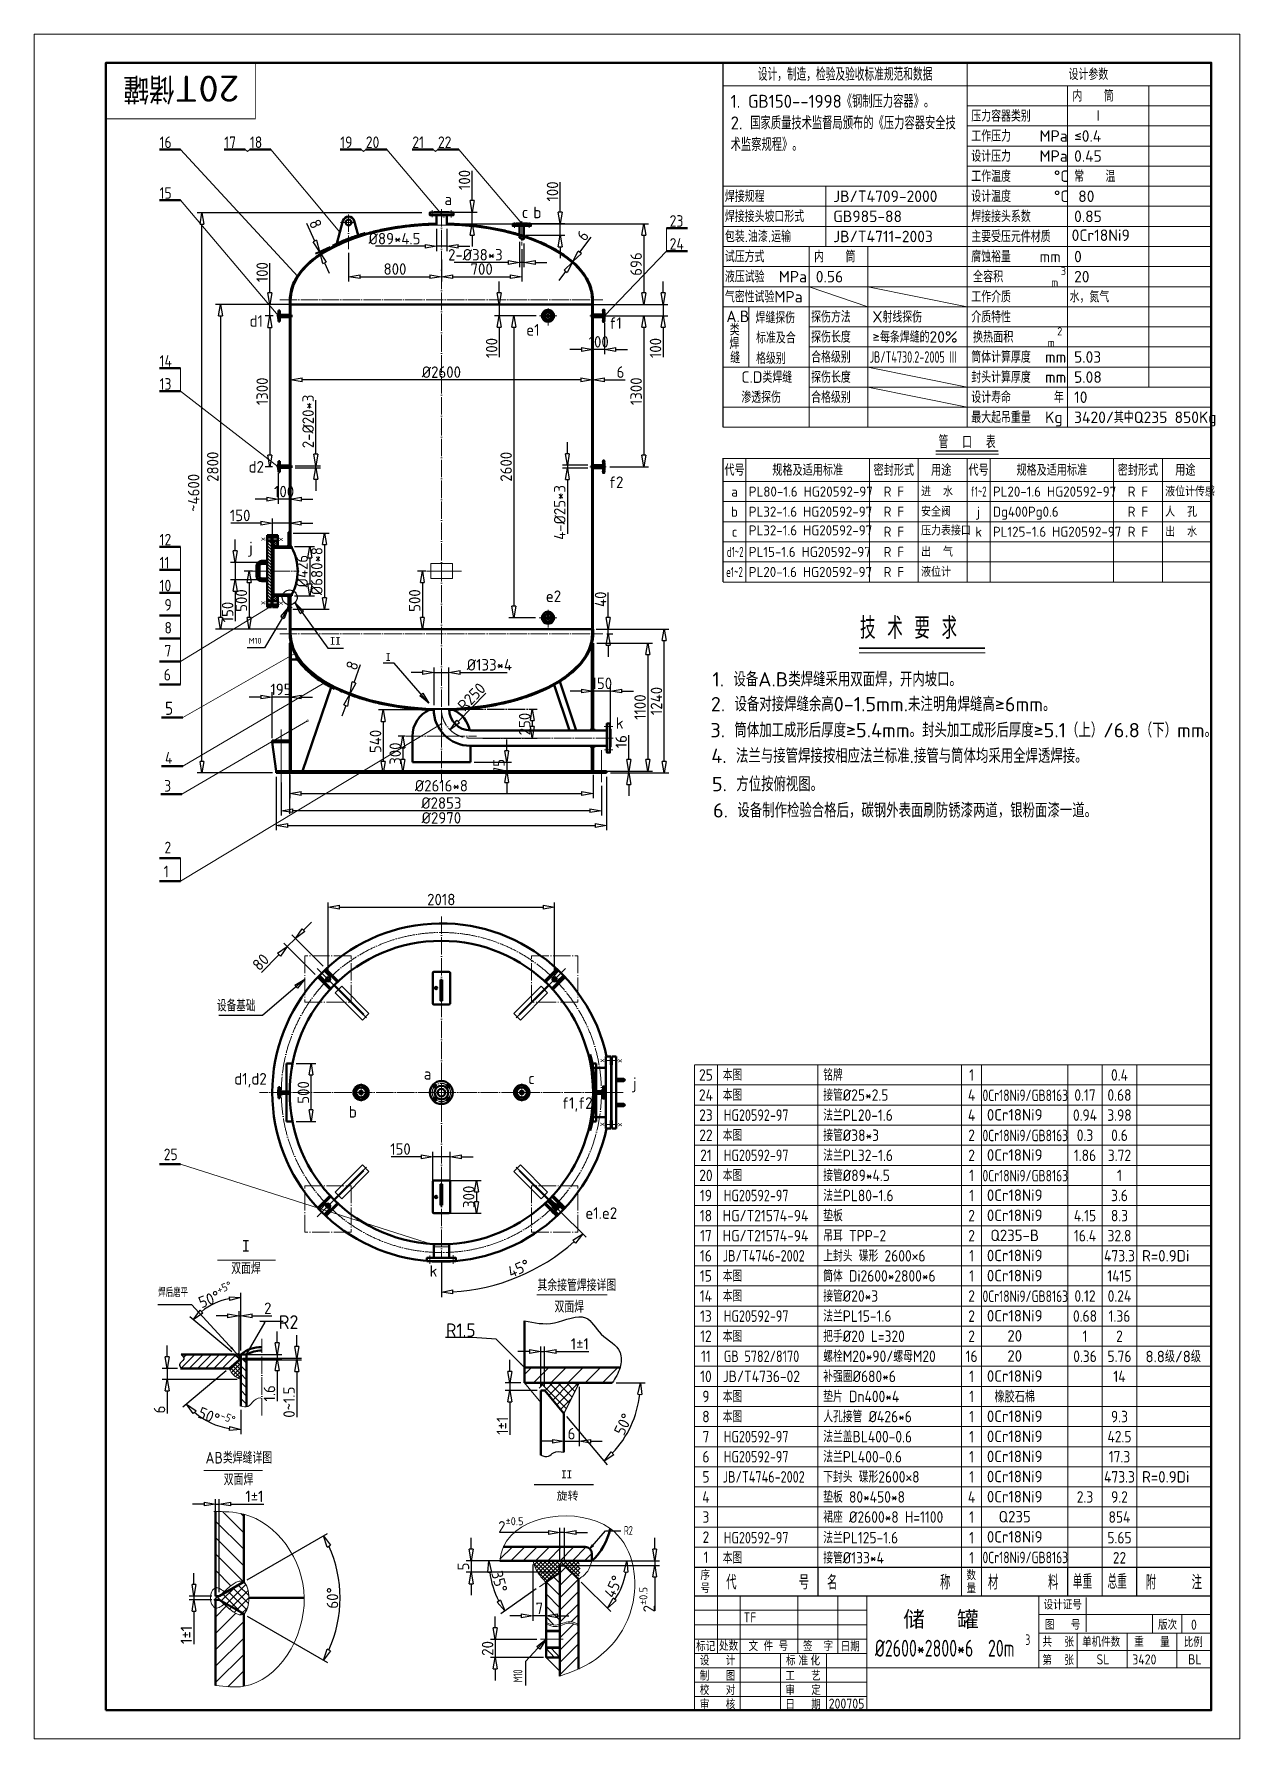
# Model space of a CAD drawing. Extents: x -45740 to 0, y 0 to 40456.
# Drawn here: x -45740 to -35345, y 25754 to 40456 of the extents above.
import ezdxf
from ezdxf.enums import TextEntityAlignment as Align

# ---------------------------------------------------------------- set-up
doc = ezdxf.new("R2010")
doc.units = 0
doc.header["$LTSCALE"] = 30
doc.header["$MEASUREMENT"] = 0
for name, pattern in [('CENTER', [6.25, 5, -0.5, 0.25, -0.5]), ('CENTERX2', [101.6, 63.5, -12.7, 12.7, -12.7]), ('DASHDOT', [6, 5, -0.5, 0, -0.5]), ('EB_DASHDOT', [39, 30, -3, 3, -3])]:
    doc.linetypes.add(name, pattern=pattern)
doc.layers.get('0').update_dxf_attribs({"linetype": 'CONTINUOUS'})
doc.layers.get('Defpoints').update_dxf_attribs({"linetype": 'CONTINUOUS'})
for name, color, linetype, lineweight in [('002', 1, 'CONTINUOUS', 13), ('01', 7, 'CONTINUOUS', 50), ('05', 4, 'DASHDOT', 13), ('1', 2, 'CONTINUOUS', 13), ('2', 1, 'CONTINUOUS', 50), ('3', 4, 'DASHDOT', 13), ('4', 2, 'CENTER', 18), ('7', 4, 'CONTINUOUS', 13), ('粗实线', 7, 'CONTINUOUS', 50)]:
    doc.layers.add(name, color=color, linetype=linetype, lineweight=lineweight)
for name, color, linetype in [('02', 1, 'CONTINUOUS'), ('11', 3, 'CONTINUOUS'), ('EbLayer1', 7, 'CONTINUOUS'), ('EbLayer4', 7, 'CONTINUOUS'), ('EbLayer5', 3, 'CONTINUOUS'), ('LAYER1', 7, 'CENTERX2'), ('Layer3', 3, 'CONTINUOUS')]:
    doc.layers.add(name, color=color, linetype=linetype)
doc.styles.add('EB_TXT_STYLE0', font='SIMFANG.TTF', dxfattribs={"width": 0.667, "height": 3.5})
doc.styles.add('gb', font='gbenor.shx', dxfattribs={"width": 0.75, "bigfont": 'gbcbig.shx'})
doc.styles.add('HZ', font='gbenor.shx', dxfattribs={"width": 1.1, "bigfont": 'gbcbig.shx'})
doc.styles.add('PC_TEXTSTYLE', font='gbenor.shx', dxfattribs={"width": 1.1, "bigfont": 'gbcbig.shx'})
doc.styles.get("Standard").update_dxf_attribs({"font": 'gbenor.shx', "width": 1.1, "bigfont": 'gbcbig.shx'})
doc.styles.add('style1', font='SimSun.ttf')
doc.dimstyles.new('A20', dxfattribs={"dimscale": 5, "dimtxt": 3, "dimasz": 4, "dimexe": 1.25, "dimexo": 1, "dimgap": 1, "dimtad": 1, "dimdec": 0, "dimtxsty": 'Standard', "dimblk": 'CLOSEDBLANK', "dimcen": 2.5, "dimclrd": 2, "dimclre": 2, "dimclrt": 2, "dimadec": 1, "dimazin": 0, "dimtfac": 1, "dimtdec": 0, "dimtmove": 0, "dimatfit": 3, "dimldrblk": 'CLOSEDBLANK', "dimfxl": 0, "dimarcsym": 0})
doc.dimstyles.new('INTE_CIR_CIR2', dxfattribs={"dimscale": 18, "dimtxt": 3, "dimasz": 3, "dimexe": 1, "dimexo": 0, "dimgap": 0.5, "dimtad": 1, "dimdec": 0, "dimzin": 0, "dimdsep": 46, "dimtxsty": 'Standard', "dimcen": 0, "dimclrd": 1, "dimclre": 1, "dimclrt": 3, "dimadec": 0, "dimazin": 0, "dimtfac": 1, "dimtdec": 0, "dimtmove": 0, "dimatfit": 0, "dimfxl": 0, "dimtvp": 0.75, "dimtolj": 1, "dimtzin": 0, "dimarcsym": 0})
doc.dimstyles.new('ISO-25', dxfattribs={"dimscale": 33, "dimtxt": 3, "dimasz": 3, "dimexe": 1.25, "dimexo": 1, "dimgap": 0.5, "dimtad": 1, "dimdec": 0, "dimtxsty": 'Standard', "dimblk": 'CLOSEDBLANK', "dimcen": 2.5, "dimclrd": 2, "dimclre": 2, "dimclrt": 2, "dimadec": 0, "dimazin": 0, "dimtfac": 1, "dimtdec": 0, "dimtmove": 0, "dimatfit": 3, "dimldrblk": 'CLOSEDBLANK', "dimfxl": 0, "dimarcsym": 0})
doc.dimstyles.new('jx', dxfattribs={"dimscale": 10, "dimtxt": 2.5, "dimasz": 3, "dimexe": 1.25, "dimexo": 1, "dimgap": 2, "dimtad": 1, "dimdec": 0, "dimdsep": 46, "dimtxsty": 'Standard', "dimcen": 0, "dimadec": 0, "dimazin": 0, "dimtfac": 1, "dimtdec": 0, "dimtofl": 0, "dimtmove": 0, "dimatfit": 3, "dimldrblk": 'DOTSMALL', "dimfxl": 0, "dimlwd": -1, "dimlwe": -1, "dimarcsym": 0})
doc.dimstyles.new('MYDIMSTYLE', dxfattribs={"dimtxt": 3.5, "dimasz": 3, "dimexe": 3, "dimexo": 0, "dimgap": 1, "dimtad": 1, "dimdsep": 46, "dimtxsty": 'Standard', "dimcen": 0, "dimadec": 0, "dimazin": 0, "dimtfac": 0.7, "dimtmove": 0, "dimatfit": 0, "dimfxl": 0, "dimtolj": 1, "dimtzin": 0, "dimarcsym": 0})
pattern_1 = [(135, (1799.543, 24722.71), (-13.258252, -13.258252), [])]

msp = doc.modelspace()

# ---------------------------------------------------------------- texts
at = {"layer": '02', "style": 'PC_TEXTSTYLE', "width": 1.1}
for s, height, rotation, p in [('a', 100, 359.99999, (-42202.8, 38980.9)), ('b', 100, 359.99999, (-41436.4, 38867.9)), ('c', 100, 359.99999, (-41535.7, 38870.1)), ('d1', 100, 359.99999, (-43883.2, 37932)), ('e1', 100, 359.99999, (-41497.5, 37855.4)), ('f1', 100, 359.99999, (-40780.9, 37913.5)), ('d2', 100, 359.99999, (-43891.4, 36674.3)), ('f2', 100, 359.99999, (-40784.1, 36541.2)), ('j', 100, 359.99999, (-43885.5, 35978.4)), ('x', 50.6, 89.99999, (-43746.8, 36083.6)), ('x', 50.6, 270.00001, (-43629.9, 36116)), ('e2', 100, 359.99999, (-41328.7, 35558.2)), ('x', 50.6, 89.99999, (-43747, 35533.3)), ('x', 50.6, 270.00001, (-43630.2, 35565.6)), ('k', 100, 359.99999, (-40725.4, 34465.2)), ('x', 50.6, 89.99999, (-40822.9, 31586.6)), ('x', 50.6, 270.00001, (-40706.3, 31619.2)), ('d1,d2', 100, 359.99999, (-44015.5, 31396.9)), ('a', 100, 359.99999, (-42381.4, 31439.8)), ('c', 100, 359.99999, (-41480.5, 31400.8)), ('j', 100, 359.99999, (-40577, 31359.3)), ('b', 100, 359.99999, (-43026.9, 31112.4)), ('f1,f2', 100, 359.99999, (-41188.9, 31187.6)), ('x', 50.6, 89.99999, (-40822.9, 31036.6)), ('x', 50.6, 270.00001, (-40706.1, 31068.6)), ('e1.e2', 100, 359.99999, (-40987.7, 30238.8)), ('k', 100, 359.99999, (-42331, 29740)), ('k', 100, 359.99999, (-42331, 29740))]:
    msp.add_text(s, height=height, rotation=rotation, dxfattribs=at).set_placement(p)
at = {"layer": '02', "insert": (-43631.3, 29408.4), "char_height": 120, "width": 74.92, "attachment_point": 1}
msp.add_mtext('R2', dxfattribs=at)
at = {"layer": '1'}
for s, height, p in [('16', 100, (-44658.7, 39473.5)), ('17', 100, (-44101.2, 39473.5)), ('18', 100, (-43880.3, 39473.5)), ('19', 100, (-43101.4, 39473.5)), ('20', 100, (-42880.5, 39473.5)), ('21', 100, (-42479.8, 39473.5)), ('22', 100, (-42258.8, 39473.5)), ('15', 100, (-44658.7, 39035.9)), ('23', 100, (-40261, 38794.4)), ('24', 100, (-40261, 38596.4)), ('14', 100, (-44658.7, 37587.2)), ('13', 100, (-44658.7, 37389.2)), ('12', 100, (-44658.7, 36046.5)), ('11', 100, (-44658.7, 35848.5)), ('10', 100, (-44658.7, 35650.4)), ('9', 100, (-44616.4, 35484.4)), ('8', 100, (-44616.4, 35286.4)), ('7', 100, (-44616.4, 35088.3)), ('6', 100, (-44622.6, 34881.4)), ('5', 112.5, (-44611.5, 34585.6)), ('4', 100, (-44611.5, 34164.4)), ('3', 100, (-44618.9, 33923.4)), ('2', 100, (-44616.4, 33391.7)), ('1', 100, (-44622.6, 33184.9)), ('25', 100, (-44622.6, 30744.9))]:
    msp.add_text(s, height=height, dxfattribs=at).set_placement(p)
at = {"layer": '1', "color": 2, "style": 'style1'}
for s, height, p in [('II', 68.75, (-43096.9, 35258.2)), ('I', 68.8, (-42664.6, 35119.3)), ('II', 68.75, (-41102.2, 28070))]:
    msp.add_text(s, height=height, rotation=180, dxfattribs=at).set_placement(p)
at = {"layer": '1'}
for s, height, style, p in [('双面焊', 100, 'gb', (-44040.5, 29762.2)), ('其余接管焊接详图', 100, 'gb', (-41401.4, 29617)), ('双面焊', 100, 'gb', (-41253.8, 29431.2)), ('AB类焊缝详图', 100, 'gb', (-44262.1, 28129.3)), ('双面焊', 100, 'gb', (-44105.4, 27942)), ('储   罐', 136.13, 'style1', (-38247.2, 26718.5))]:
    msp.add_text(s, height=height, dxfattribs=dict(at, style=style)).set_placement(p)
at = {"layer": '1', "color": 2, "style": 'style1'}
msp.add_text('旋转', height=68.75, dxfattribs=at).set_placement((-41235.2, 27816.5))
at = {"layer": '1', "color": 2, "width": 0.75}
msp.add_text('R2', height=78, dxfattribs=at).set_placement((-40655.9, 27512.6))
at = {"layer": '1', "width": 0.75}
msp.add_text('  3', height=92.39, dxfattribs=at).set_placement((-37269.6, 26563.7))
at = {"layer": '1', "color": 2, "width": 0.75}
msp.add_text('M10', height=78, rotation=90, dxfattribs=at).set_placement((-41531.2, 26241.6))
at = {"layer": '1', "insert": (-43833, 32027.6), "char_height": 100, "attachment_point": 9}
msp.add_mtext('设备基础', dxfattribs=at)
at = {"layer": '11', "insert": (-43779.8, 35199.6), "char_height": 50, "attachment_point": 9, "style": 'HZ'}
msp.add_mtext('M10', dxfattribs=at)
at = {"layer": '7'}
for s, height, p in [('设计，制造，检验及验收标准规范和数据', 111.388, (-38748.6, 40109.5)), ('管  口  表', 111.4, (-37696.9, 36938.2)), ('25', 99.02, (-39948.4, 31480.1)), ('1', 99, (-37658.2, 31480.1)), ('1', 99, (-37658.2, 31480.1)), ('0.4', 99.02, (-36383.3, 31480.1)), ('24', 99.02, (-39948.4, 31306.8)), ('4', 99, (-37658.2, 31306.8)), ('0.17', 99.02, (-36680.4, 31306.8)), ('0.68', 99.02, (-36383.3, 31306.8)), ('23', 99.02, (-39948.4, 31133.5)), ('4', 99, (-37658.2, 31133.5)), ('0.94', 99.02, (-36680.4, 31133.5)), ('3.98', 99.02, (-36383.3, 31133.5)), ('22', 99.02, (-39948.4, 30960.2)), ('2', 99, (-37658.2, 30960.2)), ('0.3', 99.02, (-36680.4, 30960.2)), ('0.6', 99.02, (-36383.3, 30960.2)), ('21', 99.02, (-39948.4, 30786.9)), ('2', 99, (-37658.2, 30786.9)), ('1.86', 99.02, (-36680.4, 30786.9)), ('3.72', 99.02, (-36383.3, 30786.9)), ('20', 99.02, (-39948.4, 30613.7)), ('1', 99, (-37658.2, 30613.7)), ('1', 99, (-36383.3, 30613.7)), ('19', 99.02, (-39948.4, 30440.4)), ('1', 99, (-37658.2, 30440.4)), ('3.6', 99.02, (-36383.3, 30440.4)), ('18', 99.02, (-39948.4, 30267.1)), ('2', 99, (-37658.2, 30267.1)), ('4.15', 99.02, (-36680.4, 30267.1)), ('8.3', 99.02, (-36383.3, 30267.1)), ('17', 99.02, (-39948.4, 30093.8)), ('2', 99, (-37658.2, 30093.8)), ('16.4', 99.02, (-36680.4, 30093.8)), ('32.8', 99.02, (-36383.3, 30093.8)), ('16', 99.02, (-39948.4, 29920.5)), ('1', 99, (-37658.2, 29920.5)), ('473.3', 99.02, (-36383.3, 29920.5)), ('15', 99.02, (-39948.4, 29747.2)), ('1', 99, (-37658.2, 29747.2)), ('1415', 99.02, (-36383.3, 29747.2)), ('14', 99.02, (-39948.4, 29573.9)), ('2', 99, (-37658.2, 29573.9)), ('0.12', 99.02, (-36680.4, 29573.9)), ('0.24', 99.02, (-36383.3, 29573.9)), ('13', 99.02, (-39948.4, 29400.6)), ('2', 99, (-37658.2, 29400.6)), ('0.68', 99.02, (-36680.4, 29400.6)), ('1.36', 99.02, (-36383.3, 29400.6)), ('12', 99.02, (-39948.4, 29227.3)), ('2', 99, (-37658.2, 29227.3)), ('1', 99, (-36680.4, 29227.3)), ('2', 99, (-36383.3, 29227.3)), ('11', 99.02, (-39948.4, 29054.1)), ('16', 99.02, (-37658.2, 29054.1)), ('0.36', 99.02, (-36680.4, 29054.1)), ('5.76', 99.02, (-36383.3, 29054.1)), ('10', 99.02, (-39948.4, 28880.8)), ('1', 99, (-37658.2, 28880.8)), ('14', 99.02, (-36383.3, 28880.8)), ('9', 99, (-39948.4, 28707.5)), ('1', 99, (-37658.2, 28707.5)), ('8', 99, (-39948.4, 28534.2)), ('1', 99, (-37658.2, 28534.2)), ('9.3', 99.02, (-36383.3, 28534.2)), ('7', 99, (-39948.4, 28360.9)), ('1', 99, (-37658.2, 28360.9)), ('42.5', 99.02, (-36383.3, 28360.9)), ('6', 99, (-39948.4, 28187.6)), ('1', 99, (-37658.2, 28187.6)), ('17.3', 99.02, (-36383.3, 28187.6)), ('5', 99, (-39948.4, 28014.3)), ('1', 99, (-37658.2, 28014.3)), ('473.3', 99.02, (-36383.3, 28014.3)), ('4', 99, (-39948.4, 27841)), ('4', 99, (-37658.2, 27841)), ('2.3', 99.02, (-36680.4, 27841)), ('9.2', 99.02, (-36383.3, 27841)), ('3', 99, (-39948.4, 27667.7)), ('1', 99, (-37658.2, 27667.7)), ('854', 99.02, (-36383.3, 27667.7)), ('2', 99, (-39948.4, 27494.5)), ('1', 99, (-37658.2, 27489.6)), ('5.65', 99.02, (-36383.3, 27489.6)), ('1', 99, (-39948.4, 27321.2)), ('1', 99, (-37658.2, 27316.3)), ('22', 99.02, (-36383.3, 27316.3)), ('设计证号', 86.62, (-36872.6, 26912.8)), ('图   号', 86.62, (-36872.6, 26739.5)), ('版次', 86.62, (-35968.8, 26739.5)), ('0', 86.6, (-35741.6, 26739.5)), ('200705', 86.62, (-38736.2, 26058.9))]:
    msp.add_text(s, height=height, dxfattribs=at).set_placement(p, align=Align.MIDDLE_CENTER)
for s, height, width, p in [('设计参数', 99.01, 1.15, (-36651.3, 40109.5)), ('a', 86.6, 1.1, (-39702.1, 36510.8)), ('R F', 86.64, 1.1, (-38328.2, 36510.8)), ('f1~2', 86.64, 0.75, (-37597.9, 36510.8)), ('R F', 86.64, 1.1, (-36224, 36510.8)), ('b', 86.6, 1.1, (-39702.1, 36337.5)), ('R F', 86.64, 1.1, (-38328.2, 36337.5)), ('j', 86.6, 1.1, (-37597.9, 36337.5)), ('R F', 86.64, 1.1, (-36224, 36337.5)), ('c', 86.6, 1.1, (-39702.1, 36164.2)), ('R F', 86.64, 1.1, (-38328.2, 36164.2)), ('k', 86.6, 1.1, (-37597.9, 36164.2)), ('R F', 86.64, 1.1, (-36224, 36164.2)), ('d1~2', 86.64, 0.75, (-39696, 35990.9)), ('R F', 86.64, 1.1, (-38328.2, 35990.9)), ('e1~2', 86.64, 0.75, (-39702.1, 35817.6)), ('R F', 86.64, 1.1, (-38328.2, 35817.6))]:
    msp.add_text(s, height=height, dxfattribs=dict(at, width=width)).set_placement(p, align=Align.MIDDLE_CENTER)
for s, height, width, p in [('内   筒', 99.01, 1.15, (-36788.7, 39923.8)), ('压力容器类别', 99.01, 1.15, (-37660.7, 39750.6)), (' Ⅰ', 99.01, 1.15, (-36671, 39750.6)), ('工作压力    MPa', 99.012, 1.15, (-37660.7, 39577.3)), ('≤0.4', 99.01, 1.15, (-36774.5, 39577.3)), ('设计压力    MPa', 99.012, 1.15, (-37660.7, 39404)), ('0.45', 99.01, 1.15, (-36774.5, 39404)), ('工作温度      %%dC', 99.012, 1.15, (-37660.7, 39230.7)), ('常   温', 99.01, 1.15, (-36774.5, 39230.7)), ('焊接规程', 99.01, 1.15, (-39785, 39057.5)), ('JB/T4709-2000', 99.012, 1.15, (-38850.9, 39057.5)), ('设计温度      %%dC', 99.012, 1.15, (-37660.7, 39057.5)), ('80', 99.01, 1.15, (-36738.9, 39057.5)), ('焊接接头坡口形式', 99.01, 1.15, (-39785, 38884.2)), ('GB985-88', 99.01, 1.15, (-38850.9, 38884.2)), ('焊接接头系数', 99.01, 1.15, (-37660.7, 38884.2)), ('0.85', 99.01, 1.15, (-36774.5, 38884.2)), ('包装.油漆.运输', 99.01, 1.15, (-39785, 38710.9)), ('JB/T4711-2003', 99.012, 1.15, (-38850.9, 38710.9)), ('主要受压元件材质', 99.01, 1.15, (-37660.7, 38710.9)), ('试压方式', 99.01, 1.15, (-39785, 38537.7)), ('内   筒', 99.01, 1.15, (-39015.5, 38537.7)), ('腐蚀裕量    mm', 99.01, 1.15, (-37660.7, 38537.7)), ('0', 99, 1.15, (-36774.5, 38537.7)), ('液压试验  MPa', 99.01, 1.15, (-39785, 38364.4)), ('0.56', 99.01, 1.15, (-39001.3, 38364.4)), ('20', 99.01, 1.15, (-36774.5, 38364.4)), ('气密性试验MPa', 99.01, 1.15, (-39785, 38191.1)), ('工作介质', 99.01, 1.15, (-37660.7, 38191.1)), ('水，氮气', 99.01, 1.15, (-36812.7, 38191.1)), ('探伤方法', 99.01, 1.15, (-39041.4, 38017.9)), ('X射线探伤', 99.01, 1.15, (-38513.7, 38017.9)), ('介质特性', 99.01, 1.15, (-37660.7, 38017.9)), ('探伤长度', 99.01, 1.15, (-39041.4, 37844.6)), ('≥每条焊缝的20%', 99.01, 1.15, (-38513.7, 37844.6)), ('合格级别', 99.01, 1.15, (-39041.4, 37671.3)), ('JB/T4730.2-2005 III', 99.012, 0.75, (-38537.5, 37671.3)), ('筒体计算厚度  mm', 99.01, 1.15, (-37660.7, 37671.3)), ('5.03', 99.01, 1.15, (-36774.5, 37671.3)), ('C.D类焊缝', 99.01, 1.15, (-39642.9, 37498)), ('探伤长度', 99.01, 1.15, (-39041.4, 37498)), ('封头计算厚度  mm ', 99.012, 1.15, (-37660.7, 37498)), ('5.08', 99.01, 1.15, (-36774.5, 37498)), ('渗透探伤', 99.01, 1.15, (-39642.9, 37324.8)), ('合格级别', 99.01, 1.15, (-39041.4, 37324.8)), ('设计寿命      年', 99.012, 1.15, (-37660.7, 37324.8)), ('10', 99.01, 1.15, (-36774.5, 37324.8)), ('最大起吊重量  Kg', 99.01, 1.15, (-37660.7, 37151.5)), ('3420/其中Q235 850Kg', 99.012, 1.15, (-36774.5, 37151.5)), ('PL80-1.6 HG20592-97', 86.643, 1.1, (-39579, 36510.8)), ('进  水', 86.64, 1.1, (-38093.7, 36512.3)), ('PL20-1.6 HG20592-97', 86.643, 1.1, (-37474.8, 36510.8)), ('液位计传感', 86.64, 1.1, (-35989.5, 36512.3)), ('PL32-1.6 HG20592-97', 86.643, 1.1, (-39579, 36337.5)), ('安全阀', 86.64, 1.1, (-38093.7, 36339.1)), ('Dg400Pg0.6 ', 86.643, 1.1, (-37474.8, 36337.5)), ('人  孔', 86.64, 1.1, (-35989.5, 36337.5)), ('PL32-1.6 HG20592-97', 86.643, 1.1, (-39579, 36176.6)), ('压力表接口', 86.64, 1.1, (-38093.7, 36176.6)), ('PL125-1.6 HG20592-97', 86.643, 1.1, (-37474.8, 36164.2)), ('出  水', 86.64, 1.1, (-35989.5, 36165.8)), ('PL15-1.6 HG20592-97', 86.643, 1.1, (-39579, 35990.9)), ('出  气', 86.64, 1.1, (-38093.7, 35992.5)), ('液位计', 86.64, 1.1, (-38093.7, 35819.2)), ('PL20-1.6 HG20592-97', 86.643, 1.1, (-39579, 35817.6)), ('JB/T4746-2002', 99.022, 0.9, (-39803.6, 29920.5)), ('R=0.9Di', 99.02, 1.1, (-36189.3, 29920.5)), ('JB/T4746-2002', 99.022, 0.9, (-39803.6, 28014.3)), ('R=0.9Di', 99.02, 1.1, (-36189.3, 28014.3)), ('单重', 123.75, 0.8, (-36786, 27110.8)), ('总重', 123.75, 0.8, (-36487.1, 27110.8))]:
    msp.add_text(s, height=height, dxfattribs=dict(at, width=width)).set_placement(p, align=Align.MIDDLE_LEFT)
for s, height, width, p in [('0Cr18Ni9', 99.01, 1.15, (-36545, 38721.6)), ('0Cr18Ni9/GB8163', 99.022, 0.85, (-37195.5, 31304.9)), ('0Cr18Ni9', 99.02, 1.1, (-37286.3, 31136.5)), ('0Cr18Ni9/GB8163', 99.022, 0.85, (-37195.5, 30958.3)), ('0Cr18Ni9', 99.02, 1.1, (-37286.3, 30789.9)), ('0Cr18Ni9/GB8163', 99.022, 0.85, (-37195.5, 30611.7)), ('0Cr18Ni9', 99.02, 1.1, (-37286.3, 30443.3)), ('0Cr18Ni9', 99.02, 1.1, (-37286.3, 30270)), ('Q235-B', 99.02, 1.1, (-37286.3, 30096.7)), ('0Cr18Ni9', 99.02, 1.1, (-37286.3, 29923.4)), ('0Cr18Ni9', 99.02, 1.1, (-37286.3, 29750.1)), ('0Cr18Ni9/GB8163', 99.022, 0.85, (-37195.5, 29572)), ('0Cr18Ni9', 99.02, 1.1, (-37286.3, 29403.6)), ('20', 99.02, 1.1, (-37286.3, 29230.3)), (' 8.8级/8级', 99.02, 1.1, (-35949.5, 29057)), ('20', 99.02, 1.1, (-37286.3, 29057)), ('0Cr18Ni9', 99.02, 1.1, (-37286.3, 28883.7)), ('橡胶石棉', 99.02, 1.1, (-37286.3, 28710.4)), ('0Cr18Ni9', 99.02, 1.1, (-37286.3, 28537.1)), ('0Cr18Ni9', 99.02, 1.1, (-37286.3, 28363.8)), ('0Cr18Ni9', 99.02, 1.1, (-37286.3, 28190.5)), ('0Cr18Ni9', 99.02, 1.1, (-37286.3, 28017.3)), ('0Cr18Ni9', 99.02, 1.1, (-37286.3, 27844)), ('Q235', 99.02, 1.1, (-37286.3, 27670.7)), ('0Cr18Ni9', 99.02, 1.1, (-37286.3, 27497.4)), ('0Cr18Ni9/GB8163', 99.022, 0.85, (-37195.5, 27319.2))]:
    msp.add_text(s, height=height, dxfattribs=dict(at, width=width)).set_placement(p, align=Align.MIDDLE)
for s, height, width, p in [('A.B', 99.01, 1.15, (-39772.5, 37972.1)), ('类', 99, 1.15, (-39743.4, 37857.1)), ('焊缝探伤', 99.01, 1.15, (-39521.1, 37961.1)), ('焊', 99, 1.15, (-39746.1, 37739.1)), ('标准及合', 99.01, 1.15, (-39516.2, 37788.1)), ('缝', 99, 1.15, (-39739.4, 37616.7)), ('格级别', 99.01, 1.15, (-39516.2, 37611.4)), ('HG20592-97', 99.02, 0.9, (-39794.4, 31084)), ('HG20592-97', 99.02, 0.9, (-39794.4, 30737.4)), ('HG20592-97', 99.02, 0.9, (-39794.4, 30390.9)), ('HG20592-97', 99.02, 0.9, (-39794.4, 29351.1)), ('GB 5782/8170', 99.022, 0.9, (-39794.4, 29004.5)), ('HG20592-97', 99.02, 0.9, (-39794.4, 28311.4)), ('HG20592-97', 99.02, 0.9, (-39794.4, 28138.1)), ('HG20592-97', 99.02, 0.9, (-39794.4, 27440.1)), ('%%C2600*2800*6  20m', 145.8, 0.8, (-38491.8, 26463.4))]:
    msp.add_text(s, height=height, dxfattribs=dict(at, width=width)).set_placement(p)
for s, height, p in [('技 术 要 求', 185.62, (-38619.7, 35240.9)), ('序', 86.6, (-39995.6, 27124.9)), ('数', 86.6, (-37702.6, 27123.8)), ('号', 86.6, (-39995.6, 27011.7)), ('量', 86.6, (-37702.6, 27009.3)), ('处数', 86.62, (-39835.9, 26514.2)), ('共', 86.6, (-37047.5, 26548.7)), ('张', 86.6, (-36858.3, 26548.7)), ('单机件数', 86.62, (-36705.6, 26548.7)), ('重   量', 86.62, (-36256.6, 26548.7)), ('比例', 86.62, (-35829.4, 26546.2)), ('标记', 86.62, (-40033, 26510.7)), ('设   计', 86.62, (-40000.9, 26388)), ('文 件 号', 86.62, (-39580.6, 26511.7)), ('标', 86.6, (-39258.3, 26388)), ('准', 86.6, (-39150, 26388)), ('签  字', 86.62, (-39111.3, 26511.7)), ('化', 86.6, (-39046.9, 26388)), ('日期', 86.62, (-38786.4, 26509.1)), ('第', 86.6, (-37047.5, 26391.9)), ('张', 86.6, (-36858.3, 26391.9)), ('制   图', 86.62, (-40000.9, 26256.6)), ('工   艺', 86.62, (-39263.5, 26256.6)), ('校   对', 86.62, (-40000.9, 26132.9)), ('审   定', 86.62, (-39263.5, 26132.9)), ('审   核', 86.62, (-40000.9, 26009.3)), ('日   期', 86.62, (-39263.5, 26009.3))]:
    msp.add_text(s, height=height, dxfattribs=at).set_placement(p)
at = {"layer": '7', "style": 'gb', "width": 1.2}
for s, p in [('1. 设备A.B类焊缝采用双面焊，开内坡口。 ', (-39892.4, 34830)), ('2. 设备对接焊缝余高0-1.5mm.未注明角焊缝高≥6mm。', (-39906.4, 34615.6)), ('3. 筒体加工成形后厚度≥5.4mm。封头加工成形后厚度≥5.1（上）/6.8（下）mm。', (-39909.9, 34391.4)), ('4. 法兰与接管焊接按相应法兰标准.接管与筒体均采用全焊透焊接。 ', (-39902.1, 34170.1)), ('5. 方位按俯视图。', (-39896.7, 33926.4)), ('6. 设备制作检验合格后，碳钢外表面刷防锈漆两道，银粉面漆一道。', (-39886.9, 33699.9))]:
    msp.add_text(s, height=123.75, dxfattribs=at).set_placement(p)
at = {"layer": '7'}
for s, height, p in [('本图', 99.02, (-39803.6, 31480.1)), ('铭牌', 99.02, (-38937.1, 31480.1)), ('本图', 99.02, (-39803.6, 31306.8)), ('接管%%C25*2.5', 99.022, (-38937.1, 31306.8)), ('法兰PL20-1.6 ', 99.022, (-38937.1, 31133.5)), ('接管%%C38*3', 99.02, (-38937.1, 30960.2)), ('本图', 99.02, (-39803.6, 30960.2)), ('法兰PL32-1.6 ', 99.022, (-38937.1, 30786.9)), ('本图', 99.02, (-39803.6, 30613.7)), ('接管%%C89*4.5', 99.022, (-38937.1, 30613.7)), ('法兰PL80-1.6 ', 99.022, (-38937.1, 30440.4)), ('HG/T21574-94', 99.022, (-39803.6, 30267.1)), ('垫板', 99.02, (-38937.1, 30267.1)), ('HG/T21574-94', 99.022, (-39803.6, 30093.8)), ('吊耳 TPP-2', 99.02, (-38937.1, 30093.8)), ('上封头 碟形 2600×6 ', 99.022, (-38937.1, 29920.5)), ('本图', 99.02, (-39803.6, 29747.2)), ('筒体 Di2600*2800*6', 99.022, (-38937.1, 29747.2)), ('本图', 99.02, (-39803.6, 29573.9)), ('接管%%C20*3', 99.02, (-38937.1, 29573.9)), ('法兰PL15-1.6 ', 99.022, (-38937.1, 29400.6)), ('本图', 99.02, (-39803.6, 29227.3)), ('把手%%C20 L=320', 99.022, (-38937.1, 29227.3)), ('螺栓M20*90/螺母M20 ', 99.022, (-38937.1, 29054.1)), ('JB/T4736-02', 99.022, (-39803.6, 28880.8)), ('补强圈%%C680*6 ', 99.022, (-38937.1, 28880.8)), ('本图', 99.02, (-39803.6, 28707.5)), ('垫片 Dn400*4', 99.02, (-38937.1, 28707.5)), ('本图', 99.02, (-39803.6, 28534.2)), ('人孔接管 %%C426*6', 99.022, (-38937.1, 28534.2)), ('法兰盖BL400-0.6 ', 99.022, (-38937.1, 28360.9)), ('法兰PL400-0.6 ', 99.022, (-38937.1, 28187.6)), ('下封头 碟形2600×8 ', 99.022, (-38937.1, 28014.3)), ('垫板 80*450*8', 99.022, (-38937.1, 27841)), ('裙座 %%c2600*8 H=1100', 99.022, (-38937.1, 27667.7)), ('法兰PL125-1.6 ', 99.022, (-38937.1, 27489.6)), ('本图', 99.02, (-39803.6, 27316.3)), ('接管%%C133*4', 99.02, (-38937.1, 27316.3))]:
    msp.add_text(s, height=height, dxfattribs=at).set_placement(p, align=Align.MIDDLE_LEFT)
for s, height, p in [('代        号', 123.75, (-39416, 27110.8)), ('名', 123.8, (-38859.7, 27110.8)), ('称', 123.8, (-37885.4, 27110.8)), ('材', 123.8, (-37472.5, 27110.8)), ('料', 123.8, (-36954, 27110.8)), ('附', 123.8, (-36112.5, 27110.8)), ('注', 123.8, (-35716.5, 27110.8))]:
    msp.add_text(s, height=height, dxfattribs=at).set_placement(p, align=Align.MIDDLE)
for s, insert, char_height, width, attachment_point in [('1. GB150--1998《钢制压力容器》。\\P2. 国家质量技术监督局颁布的《压力容器安全技术监察规程》。', (-39735.5, 39932.4), 111.87, 2021.963, 1), ('\\A1;全容积       {\\H0.7x;\\S  3^ m;}', (-37646.7, 38364.4), 99.012, 900, 4), ('\\A1;换热面积     {\\H0.7x;\\S  2^ m;}', (-37646.7, 37844.6), 99.012, 816.452, 4)]:
    msp.add_mtext(s, dxfattribs=dict(at, insert=insert, char_height=char_height, width=width, attachment_point=attachment_point))
at = {"layer": '7', "color": 7, "insert": (-41934.7, 29221.5), "char_height": 115.73, "attachment_point": 9}
msp.add_mtext('\\A1;R1.5', dxfattribs=at)
at = {"layer": '7', "width": 1.174731}
msp.add_attdef('20T储罐', text='', height=225.5, rotation=180, dxfattribs=at).set_placement((-43969.5, 40098.3), (-44968.6, 40098.3), align=Align.FIT)
at = {"layer": '7', "width": 1.1}
for tag, p in [('代号', (-39702.1, 36696.4)), ('规格及适用标准', (-39070.9, 36696.4)), ('密封形式', (-38328.2, 36696.4)), ('用途', (-37919.9, 36696.4)), ('代号', (-37597.9, 36696.4)), ('规格及适用标准', (-36966.7, 36696.4)), ('密封形式', (-36224, 36696.4)), ('用途', (-35815.7, 36696.4))]:
    msp.add_attdef(tag, text='', height=99, dxfattribs=at).set_placement(p, align=Align.MIDDLE_CENTER)
at = {"layer": '7', "flags": 1}
msp.add_attdef('TF', text='', height=86.6, dxfattribs=at).set_placement((-39624.2, 26801.4), align=Align.MIDDLE_LEFT)
at = {"layer": '7'}
for tag, p in [('SL', (-36525.2, 26440.4)), ('BL', (-35733.3, 26440.4))]:
    msp.add_attdef(tag, text='', height=86.6, dxfattribs=at).set_placement(p, align=Align.MIDDLE)
msp.add_attdef('3420', (-36273, 26396.3), '', height=86.6, dxfattribs=at)
at = {"layer": '粗实线', "insert": (-43948.1, 30056.9), "char_height": 100, "width": 54.16, "attachment_point": 1, "style": 'PC_TEXTSTYLE'}
msp.add_mtext('{\\f仿宋_GB2312|b0|i0|c134|p49;I}', dxfattribs=at)

# ---------------------------------------------------------------- blocks, each defined once
blk = doc.blocks.new('_ClosedBlank')
at = {"color": 0, "linetype": 'Continuous', "lineweight": -2}
for p, q in [((-1, 0.17), (0, 0)), ((-1, 0.17), (-1, -0.17)), ((0, 0), (-1, -0.17))]:
    blk.add_line(p, q, dxfattribs=at)
blk = doc.blocks.new('*D29')
at = {"layer": '1', "color": 2, "lineweight": -2}
for p, q in [((-43312, 36833), (-43312, 37299)), ((-43489, 36734), (-43271, 36734)), ((-43489, 36716), (-43271, 36716)), ((-43312, 36716), (-43312, 36734)), ((-43312, 36617), (-43312, 36518))]:
    blk.add_line(p, q, dxfattribs=at)
at = {"layer": 'Defpoints', "color": 0}
for p in [(-43522, 36734), (-43522, 36716), (-43312, 36734)]:
    blk.add_point(p, dxfattribs=at)
at = {"layer": '1', "color": 2, "lineweight": -2, "xscale": 99, "yscale": 99, "zscale": 99}
for p, rotation in [((-43312, 36734), 270), ((-43312, 36716), 90)]:
    blk.add_blockref('_ClosedBlank', p, dxfattribs=dict(at, rotation=rotation))
at = {"layer": '1', "color": 2, "insert": (-43378, 37116), "char_height": 99, "attachment_point": 5, "rotation": 90}
blk.add_mtext('2-%%c20*3', dxfattribs=at)
blk = doc.blocks.new('*D32')
at = {"layer": '1', "color": 2, "lineweight": -2}
for p, q in [((-41418, 38027), (-41647, 38027)), ((-41605, 37928), (-41605, 35522)), ((-41418, 35423), (-41647, 35423))]:
    blk.add_line(p, q, dxfattribs=at)
at = {"layer": 'Defpoints', "color": 0}
for p in [(-41385, 38027), (-41605, 35423), (-41385, 35423)]:
    blk.add_point(p, dxfattribs=at)
at = {"layer": '1', "color": 2, "lineweight": -2, "xscale": 99, "yscale": 99, "zscale": 99}
for p, rotation in [((-41605, 38027), 90), ((-41605, 35423), 270)]:
    blk.add_blockref('_ClosedBlank', p, dxfattribs=dict(at, rotation=rotation))
at = {"layer": '1', "color": 2, "insert": (-41671, 36725), "char_height": 99, "attachment_point": 5, "rotation": 90}
blk.add_mtext('2600', dxfattribs=at)
blk = doc.blocks.new('*D33')
at = {"layer": '1', "color": 2, "lineweight": -2}
for p, q in [((-40317, 38224), (-40317, 38323)), ((-40890, 38125), (-40276, 38125)), ((-40317, 38125), (-40317, 38027)), ((-40916, 38027), (-40276, 38027)), ((-40317, 37928), (-40317, 37670))]:
    blk.add_line(p, q, dxfattribs=at)
at = {"layer": 'Defpoints', "color": 0}
for p in [(-40923, 38125), (-40317, 38125), (-40949, 38027)]:
    blk.add_point(p, dxfattribs=at)
at = {"layer": '1', "color": 2, "lineweight": -2, "xscale": 99, "yscale": 99, "zscale": 99}
for p, rotation in [((-40317, 38125), 270), ((-40317, 38027), 90)]:
    blk.add_blockref('_ClosedBlank', p, dxfattribs=dict(at, rotation=rotation))
at = {"layer": '1', "color": 2, "insert": (-40383, 37749), "char_height": 99, "attachment_point": 5, "rotation": 90}
blk.add_mtext('100', dxfattribs=at)
blk = doc.blocks.new('*D34')
at = {"layer": '1', "color": 2, "lineweight": -2}
for p, q in [((-43029, 38569), (-43029, 38322)), ((-42229, 38448), (-42229, 38322)), ((-42930, 38364), (-42328, 38364))]:
    blk.add_line(p, q, dxfattribs=at)
at = {"layer": 'Defpoints', "color": 0}
for p in [(-43029, 38602), (-42229, 38481), (-42229, 38364)]:
    blk.add_point(p, dxfattribs=at)
at = {"layer": '1', "color": 2, "lineweight": -2, "xscale": 99, "yscale": 99, "zscale": 99, "rotation": 180}
blk.add_blockref('_ClosedBlank', (-43029, 38364), dxfattribs=at)
at = {"layer": '1', "color": 2, "lineweight": -2, "xscale": 99, "yscale": 99, "zscale": 99}
blk.add_blockref('_ClosedBlank', (-42229, 38364), dxfattribs=at)
at = {"layer": '1', "color": 2, "insert": (-42629, 38430), "char_height": 99, "attachment_point": 5}
blk.add_mtext('800', dxfattribs=at)
blk = doc.blocks.new('*D35')
at = {"layer": '1', "color": 2, "lineweight": -2}
for p, q in [((-42292, 34669), (-42292, 34993)), ((-42166, 34667), (-42166, 34993)), ((-42391, 34951), (-42490, 34951)), ((-42292, 34951), (-42166, 34951)), ((-42067, 34951), (-41663, 34951))]:
    blk.add_line(p, q, dxfattribs=at)
at = {"layer": 'Defpoints', "color": 0}
for p in [(-42292, 34951), (-42292, 34636), (-42166, 34634)]:
    blk.add_point(p, dxfattribs=at)
at = {"layer": '1', "color": 2, "lineweight": -2, "xscale": 99, "yscale": 99, "zscale": 99}
blk.add_blockref('_ClosedBlank', (-42292, 34951), dxfattribs=at)
at = {"layer": '1', "color": 2, "lineweight": -2, "xscale": 99, "yscale": 99, "zscale": 99, "rotation": 180}
blk.add_blockref('_ClosedBlank', (-42166, 34951), dxfattribs=at)
at = {"layer": '1', "color": 2, "insert": (-41815, 35017), "char_height": 99, "attachment_point": 5}
blk.add_mtext('%%c133*4', dxfattribs=at)
blk = doc.blocks.new('*D30')
at = {"layer": '1', "color": 2, "lineweight": -2}
for p, q in [((-41964, 39020), (-41964, 39278)), ((-42149, 38821), (-41922, 38821)), ((-42131, 38921), (-41922, 38921)), ((-41964, 38821), (-41964, 38921)), ((-41964, 38722), (-41964, 38623))]:
    blk.add_line(p, q, dxfattribs=at)
at = {"layer": 'Defpoints', "color": 0}
for p in [(-42182, 38821), (-42164, 38921), (-41964, 38821)]:
    blk.add_point(p, dxfattribs=at)
at = {"layer": '1', "color": 2, "lineweight": -2, "xscale": 99, "yscale": 99, "zscale": 99}
for p, rotation in [((-41964, 38921), 270), ((-41964, 38821), 90)]:
    blk.add_blockref('_ClosedBlank', p, dxfattribs=dict(at, rotation=rotation))
at = {"layer": '1', "color": 2, "insert": (-42030, 39198), "char_height": 99, "attachment_point": 5, "rotation": 90}
blk.add_mtext('100', dxfattribs=at)
blk = doc.blocks.new('*D31')
at = {"layer": '1', "color": 2, "lineweight": -2}
for p, q in [((-43708, 38224), (-43708, 38482)), ((-43466, 38125), (-43749, 38125)), ((-43708, 38025), (-43708, 38125)), ((-43679, 38025), (-43749, 38025)), ((-43708, 37926), (-43708, 37827))]:
    blk.add_line(p, q, dxfattribs=at)
at = {"layer": 'Defpoints', "color": 0}
for p in [(-43708, 38125), (-43433, 38125), (-43646, 38025)]:
    blk.add_point(p, dxfattribs=at)
at = {"layer": '1', "color": 2, "lineweight": -2, "xscale": 99, "yscale": 99, "zscale": 99}
for p, rotation in [((-43708, 38125), 270), ((-43708, 38025), 90)]:
    blk.add_blockref('_ClosedBlank', p, dxfattribs=dict(at, rotation=rotation))
at = {"layer": '1', "color": 2, "insert": (-43774, 38403), "char_height": 99, "attachment_point": 5, "rotation": 90}
blk.add_mtext('100', dxfattribs=at)
blk = doc.blocks.new('*D36')
at = {"layer": '1', "color": 2, "lineweight": -2}
for p, q in [((-41536, 38600), (-41536, 38322)), ((-42229, 38512), (-42229, 38322)), ((-42130, 38364), (-41635, 38364))]:
    blk.add_line(p, q, dxfattribs=at)
at = {"layer": 'Defpoints', "color": 0}
for p in [(-42229, 38545), (-41536, 38633), (-41536, 38364)]:
    blk.add_point(p, dxfattribs=at)
at = {"layer": '1', "color": 2, "lineweight": -2, "xscale": 99, "yscale": 99, "zscale": 99, "rotation": 180}
blk.add_blockref('_ClosedBlank', (-42229, 38364), dxfattribs=at)
at = {"layer": '1', "color": 2, "lineweight": -2, "xscale": 99, "yscale": 99, "zscale": 99}
blk.add_blockref('_ClosedBlank', (-41536, 38364), dxfattribs=at)
at = {"layer": '1', "color": 2, "insert": (-41882, 38430), "char_height": 99, "attachment_point": 5}
blk.add_mtext('700', dxfattribs=at)
blk = doc.blocks.new('*D37')
at = {"layer": '1', "color": 2, "lineweight": -2}
for p, q in [((-43562, 38125), (-44175, 38125)), ((-44134, 38026), (-44134, 35424)), ((-43562, 35325), (-44175, 35325))]:
    blk.add_line(p, q, dxfattribs=at)
at = {"layer": 'Defpoints', "color": 0}
for p in [(-43529, 38125), (-44134, 35325), (-43529, 35325)]:
    blk.add_point(p, dxfattribs=at)
at = {"layer": '1', "color": 2, "lineweight": -2, "xscale": 99, "yscale": 99, "zscale": 99}
for p, rotation in [((-44134, 38125), 90), ((-44134, 35325), 270)]:
    blk.add_blockref('_ClosedBlank', p, dxfattribs=dict(at, rotation=rotation))
at = {"layer": '1', "color": 2, "insert": (-44200, 36725), "char_height": 99, "attachment_point": 5, "rotation": 90}
blk.add_mtext('2800', dxfattribs=at)
blk = doc.blocks.new('*D38')
at = {"layer": '1', "color": 2, "lineweight": -2}
for p, q in [((-42397, 38916), (-44334, 38916)), ((-44293, 34184), (-44293, 38817)), ((-43686, 34085), (-44334, 34085))]:
    blk.add_line(p, q, dxfattribs=at)
at = {"layer": 'Defpoints', "color": 0}
for p in [(-44293, 38916), (-42364, 38916), (-43653, 34085)]:
    blk.add_point(p, dxfattribs=at)
at = {"layer": '1', "color": 2, "lineweight": -2, "xscale": 99, "yscale": 99, "zscale": 99}
for p, rotation in [((-44293, 38916), 90), ((-44293, 34085), 270)]:
    blk.add_blockref('_ClosedBlank', p, dxfattribs=dict(at, rotation=rotation))
at = {"layer": '1', "color": 2, "insert": (-44365, 36500), "char_height": 99, "attachment_point": 5, "rotation": 90}
blk.add_mtext('~4600', dxfattribs=at)
blk = doc.blocks.new('*D39')
at = {"layer": '1', "color": 2, "lineweight": -2}
for p, q in [((-42149, 38821), (-40443, 38821)), ((-40484, 38722), (-40484, 38224)), ((-43496, 38125), (-40443, 38125))]:
    blk.add_line(p, q, dxfattribs=at)
at = {"layer": 'Defpoints', "color": 0}
for p in [(-42182, 38821), (-43529, 38125), (-40484, 38125)]:
    blk.add_point(p, dxfattribs=at)
at = {"layer": '1', "color": 2, "lineweight": -2, "xscale": 99, "yscale": 99, "zscale": 99}
for p, rotation in [((-40484, 38821), 90), ((-40484, 38125), 270)]:
    blk.add_blockref('_ClosedBlank', p, dxfattribs=dict(at, rotation=rotation))
at = {"layer": '1', "color": 2, "insert": (-40550, 38473), "char_height": 99, "attachment_point": 5, "rotation": 90}
blk.add_mtext('696', dxfattribs=at)
blk = doc.blocks.new('*D40')
at = {"layer": '1', "color": 2, "lineweight": -2}
for p, q in [((-43529, 37460), (-43529, 37516)), ((-40929, 37460), (-40929, 37516)), ((-41028, 37475), (-43430, 37475))]:
    blk.add_line(p, q, dxfattribs=at)
at = {"layer": 'Defpoints', "color": 0}
for p in [(-43529, 37475), (-43529, 37427), (-40929, 37427)]:
    blk.add_point(p, dxfattribs=at)
at = {"layer": '1', "color": 2, "lineweight": -2, "xscale": 99, "yscale": 99, "zscale": 99, "rotation": 180}
blk.add_blockref('_ClosedBlank', (-43529, 37475), dxfattribs=at)
at = {"layer": '1', "color": 2, "lineweight": -2, "xscale": 99, "yscale": 99, "zscale": 99}
blk.add_blockref('_ClosedBlank', (-40929, 37475), dxfattribs=at)
at = {"layer": '1', "color": 2, "insert": (-42229, 37541), "char_height": 99, "attachment_point": 5}
blk.add_mtext('%%c2600', dxfattribs=at)
blk = doc.blocks.new('*D45')
at = {"layer": '1', "color": 2, "lineweight": -2}
for p, q in [((-41040, 28792), (-41040, 28279)), ((-41272, 28321), (-41371, 28321)), ((-41173, 28325), (-41173, 28279)), ((-41173, 28321), (-41040, 28321)), ((-40941, 28321), (-40842, 28321))]:
    blk.add_line(p, q, dxfattribs=at)
at = {"layer": 'Defpoints', "color": 0}
for p in [(-41040, 28825), (-41173, 28358), (-41040, 28321)]:
    blk.add_point(p, dxfattribs=at)
at = {"layer": '1', "color": 2, "lineweight": -2, "xscale": 99, "yscale": 99, "zscale": 99}
blk.add_blockref('_ClosedBlank', (-41173, 28321), dxfattribs=at)
at = {"layer": '1', "color": 2, "lineweight": -2, "xscale": 99, "yscale": 99, "zscale": 99, "rotation": 180}
blk.add_blockref('_ClosedBlank', (-41040, 28321), dxfattribs=at)
at = {"layer": '1', "color": 2, "insert": (-41107, 28387), "char_height": 99, "attachment_point": 5}
blk.add_mtext('6', dxfattribs=at)
blk = doc.blocks.new('*D52')
at = {"layer": '1', "color": 2, "lineweight": -2}
for p, q in [((-40723, 28825), (-40471, 28825)), ((-41151, 28536), (-40801, 28118))]:
    blk.add_line(p, q, dxfattribs=at)
blk.add_arc((-41394, 28825), 881, 316.4412, 353.5588, dxfattribs=at)
at = {"layer": 'Defpoints', "color": 0}
for p in [(-41512, 28825), (-40756, 28825), (-41338, 28759), (-41173, 28562), (-40549, 28572)]:
    blk.add_point(p, dxfattribs=at)
at = {"layer": '1', "color": 2, "lineweight": -2, "xscale": 99, "yscale": 99, "zscale": 99}
for p, rotation in [((-40512, 28825), 86.77940077346162), ((-40827, 28150), 223.22059922654)]:
    blk.add_blockref('_ClosedBlank', p, dxfattribs=dict(at, rotation=rotation))
at = {"layer": '1', "color": 2, "insert": (-40661, 28468), "char_height": 99, "attachment_point": 5, "rotation": 64.0602}
blk.add_mtext('50°', dxfattribs=at)
blk = doc.blocks.new('*E25')
at = {"layer": 'EbLayer5'}
blk.add_hatch(color=0, dxfattribs=at).paths.add_polyline_path([(228, -348), (193, -299), (182, -309)])
at = {"layer": 'EbLayer5', "color": 0}
for p in [(-318, -8), (228, -348)]:
    blk.add_line(p, (-85, -8), dxfattribs=at)
at = {"layer": 'EbLayer5', "color": 0, "insert": (-314, 105), "char_height": 54.74, "attachment_point": 1, "style": 'EB_TXT_STYLE0'}
blk.add_mtext('\\f仿宋_GB2312;焊后磨平', dxfattribs=at)
blk = doc.blocks.new('*D51')
at = {"layer": '1', "color": 2, "lineweight": -2}
for p, q in [((-44085, 28929), (-44458, 28616)), ((-43958, 28592), (-43958, 28382))]:
    blk.add_line(p, q, dxfattribs=at)
blk.add_arc((-43958, 29035), 612, 229.2859, 260.7141, dxfattribs=at)
at = {"layer": 'Defpoints', "color": 0}
for p in [(-43973, 29023), (-43958, 29070), (-44059, 28950), (-44294, 28524), (-43958, 28625)]:
    blk.add_point(p, dxfattribs=at)
at = {"layer": '1', "color": 2, "lineweight": -2, "xscale": 99, "yscale": 99, "zscale": 99}
for p, rotation in [((-44426, 28642), 134.6429368967429), ((-43958, 28424), 355.3570631032568)]:
    blk.add_blockref('_ClosedBlank', p, dxfattribs=dict(at, rotation=rotation))
at = {"layer": '1', "color": 2, "insert": (-44167, 28531), "char_height": 99, "attachment_point": 5, "rotation": 337.4317}
blk.add_mtext('\\A1;50%%d{\\H0.7x;\\S-5%%d^ ;}', dxfattribs=at)
blk = doc.blocks.new('*D44')
at = {"layer": '1', "color": 2, "lineweight": -2}
for p, q in [((-44593, 29049), (-44593, 29148)), ((-44504, 28950), (-44635, 28950)), ((-43991, 28854), (-44635, 28854)), ((-44593, 28950), (-44593, 28854)), ((-44593, 28755), (-44593, 28562))]:
    blk.add_line(p, q, dxfattribs=at)
at = {"layer": 'Defpoints', "color": 0}
for p in [(-44593, 28950), (-44471, 28950), (-43958, 28854)]:
    blk.add_point(p, dxfattribs=at)
at = {"layer": '1', "color": 2, "lineweight": -2, "xscale": 99, "yscale": 99, "zscale": 99}
for p, rotation in [((-44593, 28950), 270), ((-44593, 28854), 90)]:
    blk.add_blockref('_ClosedBlank', p, dxfattribs=dict(at, rotation=rotation))
at = {"layer": '1', "color": 2, "insert": (-44659, 28595), "char_height": 99, "attachment_point": 5, "rotation": 90}
blk.add_mtext('6', dxfattribs=at)
blk = doc.blocks.new('*D43')
at = {"layer": '1', "color": 2, "lineweight": -2}
for p, q in [((-44362, 27085), (-44362, 27184)), ((-44209, 26986), (-44403, 26986)), ((-44208, 26954), (-44403, 26954)), ((-44362, 26986), (-44362, 26954)), ((-44362, 26855), (-44362, 26571))]:
    blk.add_line(p, q, dxfattribs=at)
at = {"layer": 'Defpoints', "color": 0}
for p in [(-44362, 26954), (-44176, 26986), (-44175, 26954)]:
    blk.add_point(p, dxfattribs=at)
at = {"layer": '1', "color": 2, "lineweight": -2, "xscale": 99, "yscale": 99, "zscale": 99}
for p, rotation in [((-44362, 26986), 270), ((-44362, 26954), 90)]:
    blk.add_blockref('_ClosedBlank', p, dxfattribs=dict(at, rotation=rotation))
at = {"layer": '1', "color": 2, "insert": (-44428, 26651), "char_height": 99, "attachment_point": 5, "rotation": 90}
blk.add_mtext('1%%p1', dxfattribs=at)
blk = doc.blocks.new('*D42')
at = {"layer": '1', "color": 2, "lineweight": -2}
for p, q in [((-44176, 27449), (-44176, 27822)), ((-44144, 27019), (-44144, 27822)), ((-44275, 27780), (-44374, 27780)), ((-44176, 27780), (-44144, 27780)), ((-44045, 27780), (-43761, 27780))]:
    blk.add_line(p, q, dxfattribs=at)
at = {"layer": 'Defpoints', "color": 0}
for p in [(-44144, 27780), (-44176, 27416), (-44144, 26986)]:
    blk.add_point(p, dxfattribs=at)
at = {"layer": '1', "color": 2, "lineweight": -2, "xscale": 99, "yscale": 99, "zscale": 99}
blk.add_blockref('_ClosedBlank', (-44176, 27780), dxfattribs=at)
at = {"layer": '1', "color": 2, "lineweight": -2, "xscale": 99, "yscale": 99, "zscale": 99, "rotation": 180}
blk.add_blockref('_ClosedBlank', (-44144, 27780), dxfattribs=at)
at = {"layer": '1', "color": 2, "insert": (-43841, 27846), "char_height": 99, "attachment_point": 5}
blk.add_mtext('1%%p1', dxfattribs=at)
blk = doc.blocks.new('*D50')
at = {"layer": '1', "color": 2, "lineweight": -2}
for p, q in [((-43958, 29103), (-43958, 29601)), ((-44037, 29091), (-44399, 29395))]:
    blk.add_line(p, q, dxfattribs=at)
blk.add_arc((-43958, 29025), 535, 100.6175, 129.3825, dxfattribs=at)
at = {"layer": 'Defpoints', "color": 0}
for p in [(-44252, 29472), (-44012, 29070), (-43973, 29038), (-43958, 29070), (-43958, 28625)]:
    blk.add_point(p, dxfattribs=at)
at = {"layer": '1', "color": 2, "lineweight": -2, "xscale": 99, "yscale": 99, "zscale": 99}
for p, rotation in [((-43958, 29560), 5.308771638583958), ((-44368, 29369), 224.6912283614114)]:
    blk.add_blockref('_ClosedBlank', p, dxfattribs=dict(at, rotation=rotation))
at = {"layer": '1', "color": 2, "insert": (-44176, 29585), "char_height": 99, "attachment_point": 5, "rotation": 21.286}
blk.add_mtext('\\A1;50%%d{\\H0.7x;\\S+5%%d^ ;}', dxfattribs=at)
blk = doc.blocks.new('*D49')
at = {"layer": '1', "color": 2, "lineweight": -2}
for p, q in [((-43973, 29071), (-43973, 29443)), ((-43958, 29103), (-43958, 29443)), ((-44072, 29402), (-44171, 29402)), ((-43973, 29402), (-43958, 29402)), ((-43859, 29402), (-43692, 29402))]:
    blk.add_line(p, q, dxfattribs=at)
at = {"layer": 'Defpoints', "color": 0}
for p in [(-43958, 29402), (-43973, 29038), (-43958, 29070)]:
    blk.add_point(p, dxfattribs=at)
at = {"layer": '1', "color": 2, "lineweight": -2, "xscale": 99, "yscale": 99, "zscale": 99}
blk.add_blockref('_ClosedBlank', (-43973, 29402), dxfattribs=at)
at = {"layer": '1', "color": 2, "lineweight": -2, "xscale": 99, "yscale": 99, "zscale": 99, "rotation": 180}
blk.add_blockref('_ClosedBlank', (-43958, 29402), dxfattribs=at)
at = {"layer": '1', "color": 2, "insert": (-43726, 29468), "char_height": 99, "attachment_point": 5}
blk.add_mtext('2', dxfattribs=at)
blk = doc.blocks.new('*D41')
at = {"layer": '1', "color": 2, "lineweight": -2}
for p, q in [((-43904, 27125), (-43210, 27526)), ((-43904, 26814), (-43210, 26414))]:
    blk.add_line(p, q, dxfattribs=at)
blk.add_arc((-44173, 26970), 1071, 335.3, 24.7, dxfattribs=at)
at = {"layer": 'Defpoints', "color": 0}
for p in [(-43932, 27108), (-44165, 26974), (-44165, 26965), (-43932, 26831), (-43118, 26784)]:
    blk.add_point(p, dxfattribs=at)
at = {"layer": '1', "color": 2, "lineweight": -2, "xscale": 99, "yscale": 99, "zscale": 99}
for p, rotation in [((-43245, 27505), 117.3500217772941), ((-43245, 26434), 242.6499782227039)]:
    blk.add_blockref('_ClosedBlank', p, dxfattribs=dict(at, rotation=rotation))
at = {"layer": '1', "color": 2, "insert": (-43168, 26970), "char_height": 99, "attachment_point": 5, "rotation": 90}
blk.add_mtext('60%%d', dxfattribs=at)
blk = doc.blocks.new('*D48')
at = {"layer": '1', "color": 2, "lineweight": -2}
for p, q in [((-43645, 29169), (-43645, 29268)), ((-43979, 29070), (-43604, 29070)), ((-43940, 29030), (-43604, 29030)), ((-43645, 29070), (-43645, 29030)), ((-43645, 28931), (-43645, 28667))]:
    blk.add_line(p, q, dxfattribs=at)
at = {"layer": 'Defpoints', "color": 0}
for p in [(-44012, 29070), (-43973, 29030), (-43645, 29030)]:
    blk.add_point(p, dxfattribs=at)
at = {"layer": '1', "color": 2, "lineweight": -2, "xscale": 99, "yscale": 99, "zscale": 99}
for p, rotation in [((-43645, 29070), 270), ((-43645, 29030), 90)]:
    blk.add_blockref('_ClosedBlank', p, dxfattribs=dict(at, rotation=rotation))
at = {"layer": '1', "color": 2, "insert": (-43711, 28734), "char_height": 99, "attachment_point": 5, "rotation": 90}
blk.add_mtext('1.6', dxfattribs=at)
blk = doc.blocks.new('*D47')
at = {"layer": '1', "color": 2, "lineweight": -2}
for p, q in [((-43476, 29137), (-43476, 29236)), ((-43940, 29038), (-43434, 29038)), ((-43940, 29023), (-43434, 29023)), ((-43476, 29038), (-43476, 29023)), ((-43476, 28924), (-43476, 28530))]:
    blk.add_line(p, q, dxfattribs=at)
at = {"layer": 'Defpoints', "color": 0}
for p in [(-43973, 29038), (-43973, 29023), (-43476, 29038)]:
    blk.add_point(p, dxfattribs=at)
at = {"layer": '1', "color": 2, "lineweight": -2, "xscale": 99, "yscale": 99, "zscale": 99}
for p, rotation in [((-43476, 29038), 270), ((-43476, 29023), 90)]:
    blk.add_blockref('_ClosedBlank', p, dxfattribs=dict(at, rotation=rotation))
at = {"layer": '1', "color": 2, "insert": (-43542, 28658), "char_height": 99, "attachment_point": 5, "rotation": 90}
blk.add_mtext('0~1.5', dxfattribs=at)
blk = doc.blocks.new('*D58')
at = {"layer": '1', "color": 2, "lineweight": -2}
for p, q in [((-41759, 27291), (-41860, 27291)), ((-41411, 27048), (-41716, 26834))]:
    blk.add_line(p, q, dxfattribs=at)
blk.add_arc((-41064, 27291), 755, 187.5179, 207.4821, dxfattribs=at)
at = {"layer": 'Defpoints', "color": 0}
for p in [(-41726, 27291), (-40931, 27291), (-41384, 27067), (-41207, 27191), (-41757, 26992)]:
    blk.add_point(p, dxfattribs=at)
at = {"layer": '1', "color": 2, "lineweight": -2, "xscale": 99, "yscale": 99, "zscale": 99}
for p, rotation in [((-41819, 27291), 93.75895615936021), ((-41682, 26858), 301.2410438404989)]:
    blk.add_blockref('_ClosedBlank', p, dxfattribs=dict(at, rotation=rotation))
at = {"layer": '1', "color": 2, "insert": (-41729, 27111), "char_height": 99, "attachment_point": 5, "rotation": 285.1064}
blk.add_mtext('35°', dxfattribs=at)
blk = doc.blocks.new('*D57')
at = {"layer": '1', "color": 2, "lineweight": -2}
for p, q in [((-40898, 27291), (-40588, 27291)), ((-41023, 27107), (-40769, 26853))]:
    blk.add_line(p, q, dxfattribs=at)
blk.add_arc((-41207, 27291), 578, 324.8275, 350.1725, dxfattribs=at)
at = {"layer": 'Defpoints', "color": 0}
for p in [(-41726, 27291), (-41167, 27251), (-40931, 27291), (-41047, 27131), (-40649, 27141)]:
    blk.add_point(p, dxfattribs=at)
at = {"layer": '1', "color": 2, "lineweight": -2, "xscale": 99, "yscale": 99, "zscale": 99}
for p, rotation in [((-40629, 27291), 85.08625737938526), ((-40798, 26882), 229.9137426204779)]:
    blk.add_blockref('_ClosedBlank', p, dxfattribs=dict(at, rotation=rotation))
at = {"layer": '1', "color": 2, "insert": (-40746, 27068), "char_height": 99, "attachment_point": 5, "rotation": 64.1616}
blk.add_mtext('45°', dxfattribs=at)
blk = doc.blocks.new('*D56')
at = {"layer": '1', "color": 2, "lineweight": -2}
for p, q in [((-40390, 27390), (-40390, 27489)), ((-41174, 27251), (-40349, 27251)), ((-41014, 27291), (-40349, 27291)), ((-40390, 27291), (-40390, 27251)), ((-40390, 27152), (-40390, 26858))]:
    blk.add_line(p, q, dxfattribs=at)
at = {"layer": 'Defpoints', "color": 0}
for p in [(-41207, 27251), (-41047, 27291), (-40390, 27251)]:
    blk.add_point(p, dxfattribs=at)
at = {"layer": '1', "color": 2, "lineweight": -2, "xscale": 99, "yscale": 99, "zscale": 99}
for p, rotation in [((-40390, 27291), 270), ((-40390, 27251), 90)]:
    blk.add_blockref('_ClosedBlank', p, dxfattribs=dict(at, rotation=rotation))
at = {"layer": '1', "color": 2, "insert": (-40456, 26955), "char_height": 99, "attachment_point": 5, "rotation": 90}
blk.add_mtext('\\A1;2{\\H0.7x;\\S%%p0.5^ ;}', dxfattribs=at)
blk = doc.blocks.new('*D46')
at = {"layer": '1', "color": 2, "lineweight": -2}
for p, q in [((-41973, 27390), (-41973, 27489)), ((-41345, 27291), (-42014, 27291)), ((-41973, 27291), (-41973, 27191)), ((-41244, 27191), (-42014, 27191)), ((-41973, 27092), (-41973, 26993))]:
    blk.add_line(p, q, dxfattribs=at)
at = {"layer": 'Defpoints', "color": 0}
for p in [(-41312, 27291), (-41973, 27191), (-41211, 27191)]:
    blk.add_point(p, dxfattribs=at)
at = {"layer": '1', "color": 2, "lineweight": -2, "xscale": 99, "yscale": 99, "zscale": 99}
for p, rotation in [((-41973, 27291), 270), ((-41973, 27191), 90)]:
    blk.add_blockref('_ClosedBlank', p, dxfattribs=dict(at, rotation=rotation))
at = {"layer": '1', "color": 2, "insert": (-42039, 27241), "char_height": 99, "attachment_point": 5, "rotation": 90}
blk.add_mtext('5', dxfattribs=at)
blk = doc.blocks.new('*D55')
at = {"layer": '1', "color": 2, "lineweight": -2}
for p, q in [((-41306, 27534), (-41728, 27534)), ((-41207, 27284), (-41207, 27576)), ((-41167, 27534), (-41207, 27534)), ((-41167, 27284), (-41167, 27576)), ((-41068, 27534), (-40969, 27534))]:
    blk.add_line(p, q, dxfattribs=at)
at = {"layer": 'Defpoints', "color": 0}
for p in [(-41167, 27534), (-41207, 27251), (-41167, 27251)]:
    blk.add_point(p, dxfattribs=at)
at = {"layer": '1', "color": 2, "lineweight": -2, "xscale": 99, "yscale": 99, "zscale": 99}
blk.add_blockref('_ClosedBlank', (-41207, 27534), dxfattribs=at)
at = {"layer": '1', "color": 2, "lineweight": -2, "xscale": 99, "yscale": 99, "zscale": 99, "rotation": 180}
blk.add_blockref('_ClosedBlank', (-41167, 27534), dxfattribs=at)
at = {"layer": '1', "color": 2, "insert": (-41630, 27600), "char_height": 99, "attachment_point": 5}
blk.add_mtext('\\A1;2{\\H0.7x;\\S%%p0.5^ ;}', dxfattribs=at)
blk = doc.blocks.new('*D54')
at = {"layer": '1', "color": 2, "lineweight": -2}
for p, q in [((-41441, 27258), (-41441, 26774)), ((-41327, 27051), (-41327, 26774)), ((-41540, 26815), (-41639, 26815)), ((-41327, 26815), (-41441, 26815)), ((-41228, 26815), (-41129, 26815))]:
    blk.add_line(p, q, dxfattribs=at)
at = {"layer": 'Defpoints', "color": 0}
for p in [(-41441, 27291), (-41327, 27084), (-41441, 26815)]:
    blk.add_point(p, dxfattribs=at)
at = {"layer": '1', "color": 2, "lineweight": -2, "xscale": 99, "yscale": 99, "zscale": 99}
blk.add_blockref('_ClosedBlank', (-41441, 26815), dxfattribs=at)
at = {"layer": '1', "color": 2, "lineweight": -2, "xscale": 99, "yscale": 99, "zscale": 99, "rotation": 180}
blk.add_blockref('_ClosedBlank', (-41327, 26815), dxfattribs=at)
at = {"layer": '1', "color": 2, "insert": (-41384, 26881), "char_height": 99, "attachment_point": 5}
blk.add_mtext('7', dxfattribs=at)
blk = doc.blocks.new('*D53')
at = {"layer": '1', "color": 2, "lineweight": -2}
for p, q in [((-41765, 26712), (-41765, 26811)), ((-41407, 26613), (-41806, 26613)), ((-41765, 26613), (-41765, 26457)), ((-41348, 26457), (-41806, 26457)), ((-41765, 26358), (-41765, 26259))]:
    blk.add_line(p, q, dxfattribs=at)
at = {"layer": 'Defpoints', "color": 0}
for p in [(-41374, 26613), (-41765, 26457), (-41315, 26457)]:
    blk.add_point(p, dxfattribs=at)
at = {"layer": '1', "color": 2, "lineweight": -2, "xscale": 99, "yscale": 99, "zscale": 99}
for p, rotation in [((-41765, 26613), 270), ((-41765, 26457), 90)]:
    blk.add_blockref('_ClosedBlank', p, dxfattribs=dict(at, rotation=rotation))
at = {"layer": '1', "color": 2, "insert": (-41831, 26535), "char_height": 99, "attachment_point": 5, "rotation": 90}
blk.add_mtext('20', dxfattribs=at)
blk = doc.blocks.new('*D59')
at = {"layer": '1', "color": 2, "lineweight": -2}
for p, q in [((-41555, 38665), (-41555, 38445)), ((-41517, 38651), (-41517, 38445)), ((-41654, 38487), (-42120, 38487)), ((-41517, 38487), (-41555, 38487)), ((-41418, 38487), (-41319, 38487))]:
    blk.add_line(p, q, dxfattribs=at)
at = {"layer": 'Defpoints', "color": 0}
for p in [(-41555, 38698), (-41517, 38684), (-41517, 38487)]:
    blk.add_point(p, dxfattribs=at)
at = {"layer": '1', "color": 2, "lineweight": -2, "xscale": 99, "yscale": 99, "zscale": 99}
blk.add_blockref('_ClosedBlank', (-41555, 38487), dxfattribs=at)
at = {"layer": '1', "color": 2, "lineweight": -2, "xscale": 99, "yscale": 99, "zscale": 99, "rotation": 180}
blk.add_blockref('_ClosedBlank', (-41517, 38487), dxfattribs=at)
at = {"layer": '1', "color": 2, "insert": (-41936, 38553), "char_height": 99, "attachment_point": 5}
blk.add_mtext('2-%%c38*3', dxfattribs=at)
blk = doc.blocks.new('*D60')
at = {"layer": '1', "color": 2, "lineweight": -2}
for p, q in [((-42271, 38776), (-42271, 38585)), ((-42182, 38776), (-42182, 38585)), ((-42370, 38626), (-42797, 38626)), ((-42182, 38626), (-42271, 38626)), ((-42083, 38626), (-41984, 38626))]:
    blk.add_line(p, q, dxfattribs=at)
at = {"layer": 'Defpoints', "color": 0}
for p in [(-42271, 38809), (-42182, 38809), (-42271, 38626)]:
    blk.add_point(p, dxfattribs=at)
at = {"layer": '1', "color": 2, "lineweight": -2, "xscale": 99, "yscale": 99, "zscale": 99}
blk.add_blockref('_ClosedBlank', (-42271, 38626), dxfattribs=at)
at = {"layer": '1', "color": 2, "lineweight": -2, "xscale": 99, "yscale": 99, "zscale": 99, "rotation": 180}
blk.add_blockref('_ClosedBlank', (-42182, 38626), dxfattribs=at)
at = {"layer": '1', "color": 2, "insert": (-42633, 38692), "char_height": 99, "attachment_point": 5}
blk.add_mtext('%%c89*4.5', dxfattribs=at)
blk = doc.blocks.new('*D61')
at = {"layer": '1', "color": 2, "lineweight": -2}
for p, q in [((-40823, 37962), (-40823, 37695)), ((-40923, 37833), (-40923, 37695)), ((-41022, 37736), (-41121, 37736)), ((-40823, 37736), (-40923, 37736)), ((-40724, 37736), (-40625, 37736))]:
    blk.add_line(p, q, dxfattribs=at)
at = {"layer": 'Defpoints', "color": 0}
for p in [(-40823, 37995), (-40923, 37866), (-40923, 37736)]:
    blk.add_point(p, dxfattribs=at)
at = {"layer": '1', "color": 2, "lineweight": -2, "xscale": 99, "yscale": 99, "zscale": 99}
blk.add_blockref('_ClosedBlank', (-40923, 37736), dxfattribs=at)
at = {"layer": '1', "color": 2, "lineweight": -2, "xscale": 99, "yscale": 99, "zscale": 99, "rotation": 180}
blk.add_blockref('_ClosedBlank', (-40823, 37736), dxfattribs=at)
at = {"layer": '1', "color": 2, "insert": (-40873, 37802), "char_height": 99, "attachment_point": 5}
blk.add_mtext('100', dxfattribs=at)
blk = doc.blocks.new('*D62')
at = {"layer": '1', "color": 2, "lineweight": -2}
for p, q in [((-41143, 36837), (-41143, 36936)), ((-40966, 36738), (-41184, 36738)), ((-40966, 36713), (-41184, 36713)), ((-41143, 36738), (-41143, 36713)), ((-41143, 36614), (-41143, 36147))]:
    blk.add_line(p, q, dxfattribs=at)
at = {"layer": 'Defpoints', "color": 0}
for p in [(-41143, 36713), (-40933, 36738), (-40933, 36713)]:
    blk.add_point(p, dxfattribs=at)
at = {"layer": '1', "color": 2, "lineweight": -2, "xscale": 99, "yscale": 99, "zscale": 99}
for p, rotation in [((-41143, 36738), 270), ((-41143, 36713), 90)]:
    blk.add_blockref('_ClosedBlank', p, dxfattribs=dict(at, rotation=rotation))
at = {"layer": '1', "color": 2, "insert": (-41209, 36331), "char_height": 99, "attachment_point": 5, "rotation": 90}
blk.add_mtext('4-%%c25*3', dxfattribs=at)
blk = doc.blocks.new('*D64')
at = {"layer": '1', "color": 2, "lineweight": -2}
for p, q in [((-40777, 38027), (-40443, 38027)), ((-40484, 37928), (-40484, 36824)), ((-40777, 36725), (-40443, 36725))]:
    blk.add_line(p, q, dxfattribs=at)
at = {"layer": 'Defpoints', "color": 0}
for p in [(-40810, 38027), (-40810, 36725), (-40484, 36725)]:
    blk.add_point(p, dxfattribs=at)
at = {"layer": '1', "color": 2, "lineweight": -2, "xscale": 99, "yscale": 99, "zscale": 99}
for p, rotation in [((-40484, 38027), 90), ((-40484, 36725), 270)]:
    blk.add_blockref('_ClosedBlank', p, dxfattribs=dict(at, rotation=rotation))
at = {"layer": '1', "color": 2, "insert": (-40550, 37376), "char_height": 99, "attachment_point": 5, "rotation": 90}
blk.add_mtext('1300', dxfattribs=at)
blk = doc.blocks.new('*D65')
at = {"layer": '1', "color": 2, "lineweight": -2}
for p, q in [((-41205, 38921), (-41205, 39179)), ((-41503, 38822), (-41164, 38822)), ((-41205, 38721), (-41205, 38822)), ((-41503, 38721), (-41164, 38721)), ((-41205, 38622), (-41205, 38523))]:
    blk.add_line(p, q, dxfattribs=at)
at = {"layer": 'Defpoints', "color": 0}
for p in [(-41536, 38822), (-41536, 38721), (-41205, 38721)]:
    blk.add_point(p, dxfattribs=at)
at = {"layer": '1', "color": 2, "lineweight": -2, "xscale": 99, "yscale": 99, "zscale": 99}
for p, rotation in [((-41205, 38822), 270), ((-41205, 38721), 90)]:
    blk.add_blockref('_ClosedBlank', p, dxfattribs=dict(at, rotation=rotation))
at = {"layer": '1', "color": 2, "insert": (-41271, 39099), "char_height": 99, "attachment_point": 5, "rotation": 90}
blk.add_mtext('100', dxfattribs=at)
blk = doc.blocks.new('*D66')
at = {"layer": '1', "color": 2, "lineweight": -2}
for p, q in [((-40929, 37462), (-40929, 37516)), ((-40923, 37462), (-40923, 37516)), ((-41028, 37475), (-41127, 37475)), ((-40929, 37475), (-40923, 37475)), ((-40824, 37475), (-40646, 37475))]:
    blk.add_line(p, q, dxfattribs=at)
at = {"layer": 'Defpoints', "color": 0}
for p in [(-40929, 37429), (-40923, 37475), (-40923, 37429)]:
    blk.add_point(p, dxfattribs=at)
at = {"layer": '1', "color": 2, "lineweight": -2, "xscale": 99, "yscale": 99, "zscale": 99}
blk.add_blockref('_ClosedBlank', (-40929, 37475), dxfattribs=at)
at = {"layer": '1', "color": 2, "lineweight": -2, "xscale": 99, "yscale": 99, "zscale": 99, "rotation": 180}
blk.add_blockref('_ClosedBlank', (-40923, 37475), dxfattribs=at)
at = {"layer": '1', "color": 2, "insert": (-40685, 37541), "char_height": 99, "attachment_point": 5}
blk.add_mtext('6', dxfattribs=at)
blk = doc.blocks.new('*D67')
at = {"layer": '1', "color": 2, "lineweight": -2}
for p, q in [((-43684, 38025), (-43749, 38025)), ((-43708, 37926), (-43708, 36824)), ((-43684, 36725), (-43749, 36725))]:
    blk.add_line(p, q, dxfattribs=at)
at = {"layer": 'Defpoints', "color": 0}
for p in [(-43651, 38025), (-43708, 36725), (-43651, 36725)]:
    blk.add_point(p, dxfattribs=at)
at = {"layer": '1', "color": 2, "lineweight": -2, "xscale": 99, "yscale": 99, "zscale": 99}
for p, rotation in [((-43708, 38025), 90), ((-43708, 36725), 270)]:
    blk.add_blockref('_ClosedBlank', p, dxfattribs=dict(at, rotation=rotation))
at = {"layer": '1', "color": 2, "insert": (-43774, 37375), "char_height": 99, "attachment_point": 5, "rotation": 90}
blk.add_mtext('1300', dxfattribs=at)
blk = doc.blocks.new('*D68')
at = {"layer": '1', "color": 2, "lineweight": -2}
for p, q in [((-43635, 36670), (-43635, 36404)), ((-43535, 36671), (-43535, 36404)), ((-43734, 36445), (-43833, 36445)), ((-43535, 36445), (-43635, 36445)), ((-43436, 36445), (-43337, 36445))]:
    blk.add_line(p, q, dxfattribs=at)
at = {"layer": 'Defpoints', "color": 0}
for p in [(-43635, 36703), (-43535, 36704), (-43635, 36445)]:
    blk.add_point(p, dxfattribs=at)
at = {"layer": '1', "color": 2, "lineweight": -2, "xscale": 99, "yscale": 99, "zscale": 99}
blk.add_blockref('_ClosedBlank', (-43635, 36445), dxfattribs=at)
at = {"layer": '1', "color": 2, "lineweight": -2, "xscale": 99, "yscale": 99, "zscale": 99, "rotation": 180}
blk.add_blockref('_ClosedBlank', (-43535, 36445), dxfattribs=at)
at = {"layer": '1', "color": 2, "insert": (-43585, 36511), "char_height": 99, "attachment_point": 5}
blk.add_mtext('100', dxfattribs=at)
blk = doc.blocks.new('*D69')
at = {"layer": '1', "color": 2, "lineweight": -2}
for p, q in [((-41730, 38224), (-41730, 38323)), ((-41411, 38125), (-41771, 38125)), ((-41730, 38125), (-41730, 38027)), ((-41411, 38027), (-41771, 38027)), ((-41730, 37928), (-41730, 37670))]:
    blk.add_line(p, q, dxfattribs=at)
at = {"layer": 'Defpoints', "color": 0}
for p in [(-41378, 38125), (-41730, 38027), (-41378, 38027)]:
    blk.add_point(p, dxfattribs=at)
at = {"layer": '1', "color": 2, "lineweight": -2, "xscale": 99, "yscale": 99, "zscale": 99}
for p, rotation in [((-41730, 38125), 270), ((-41730, 38027), 90)]:
    blk.add_blockref('_ClosedBlank', p, dxfattribs=dict(at, rotation=rotation))
at = {"layer": '1', "color": 2, "insert": (-41796, 37749), "char_height": 99, "attachment_point": 5, "rotation": 90}
blk.add_mtext('100', dxfattribs=at)
blk = doc.blocks.new('*D70')
at = {"layer": '1', "color": 2, "lineweight": -2}
for p, q in [((-41371, 28792), (-41371, 29137)), ((-41339, 28792), (-41339, 29137)), ((-41470, 29095), (-41569, 29095)), ((-41371, 29095), (-41339, 29095)), ((-41240, 29095), (-40957, 29095))]:
    blk.add_line(p, q, dxfattribs=at)
at = {"layer": 'Defpoints', "color": 0}
for p in [(-41339, 29095), (-41371, 28759), (-41339, 28759)]:
    blk.add_point(p, dxfattribs=at)
at = {"layer": '1', "color": 2, "lineweight": -2, "xscale": 99, "yscale": 99, "zscale": 99}
blk.add_blockref('_ClosedBlank', (-41371, 29095), dxfattribs=at)
at = {"layer": '1', "color": 2, "lineweight": -2, "xscale": 99, "yscale": 99, "zscale": 99, "rotation": 180}
blk.add_blockref('_ClosedBlank', (-41339, 29095), dxfattribs=at)
at = {"layer": '1', "color": 2, "insert": (-41036, 29161), "char_height": 99, "attachment_point": 5}
blk.add_mtext('1%%p1', dxfattribs=at)
blk = doc.blocks.new('*D71')
at = {"layer": '1', "color": 2, "lineweight": -2}
for p, q in [((-41638, 28924), (-41638, 29023)), ((-41545, 28825), (-41679, 28825)), ((-41638, 28825), (-41638, 28759)), ((-41404, 28759), (-41679, 28759)), ((-41638, 28660), (-41638, 28376))]:
    blk.add_line(p, q, dxfattribs=at)
at = {"layer": 'Defpoints', "color": 0}
for p in [(-41512, 28825), (-41638, 28759), (-41371, 28759)]:
    blk.add_point(p, dxfattribs=at)
at = {"layer": '1', "color": 2, "lineweight": -2, "xscale": 99, "yscale": 99, "zscale": 99}
for p, rotation in [((-41638, 28825), 270), ((-41638, 28759), 90)]:
    blk.add_blockref('_ClosedBlank', p, dxfattribs=dict(at, rotation=rotation))
at = {"layer": '1', "color": 2, "insert": (-41704, 28455), "char_height": 99, "attachment_point": 5, "rotation": 90}
blk.add_mtext('1%%p1', dxfattribs=at)
blk = doc.blocks.new('*D72')
at = {"layer": '1', "color": 2, "lineweight": -2}
for p, q in [((-40791, 35424), (-40791, 35640)), ((-40896, 35325), (-40750, 35325)), ((-40803, 35285), (-40750, 35285)), ((-40791, 35285), (-40791, 35325)), ((-40791, 35186), (-40791, 35087))]:
    blk.add_line(p, q, dxfattribs=at)
at = {"layer": 'Defpoints', "color": 0}
for p in [(-40929, 35325), (-40836, 35285), (-40791, 35285)]:
    blk.add_point(p, dxfattribs=at)
at = {"layer": '1', "color": 2, "lineweight": -2, "xscale": 99, "yscale": 99, "zscale": 99}
for p, rotation in [((-40791, 35325), 270), ((-40791, 35285), 90)]:
    blk.add_blockref('_ClosedBlank', p, dxfattribs=dict(at, rotation=rotation))
at = {"layer": '1', "color": 2, "insert": (-40857, 35582), "char_height": 99, "attachment_point": 5, "rotation": 90}
blk.add_mtext('40', dxfattribs=at)
blk = doc.blocks.new('EB_BLOCK181')
at = {"layer": 'EbLayer1', "color": 0}
for p, q in [((-1167, 1055), (-1163, 1060)), ((-1167, 1033), (-1155, 1045)), ((-1167, 1010), (-1158, 1020)), ((-1167, 988), (-1155, 1000)), ((-1167, 965), (-1155, 977)), ((-1167, 943), (-1155, 955)), ((-1164, 923), (-1155, 933)), ((-1158, 1020), (-1155, 1022))]:
    blk.add_line(p, q, dxfattribs=at)
blk = doc.blocks.new('EB_BLOCK182')
at = {"layer": 'EbLayer1', "color": 0}
for p, q in [((-1167, 1594), (-1158, 1603)), ((-1167, 1572), (-1155, 1584)), ((-1167, 1549), (-1155, 1561)), ((-1167, 1527), (-1155, 1539)), ((-1167, 1504), (-1155, 1516)), ((-1167, 1482), (-1155, 1494))]:
    blk.add_line(p, q, dxfattribs=at)
blk = doc.blocks.new('*D74')
at = {"layer": '1', "color": 2, "lineweight": -2}
for p, q in [((-43785, 36239), (-44044, 36239)), ((-43686, 36098), (-43686, 36280)), ((-43536, 36239), (-43686, 36239)), ((-43536, 36206), (-43536, 36280)), ((-43437, 36239), (-43338, 36239))]:
    blk.add_line(p, q, dxfattribs=at)
at = {"layer": 'Defpoints', "color": 0}
for p in [(-43686, 36239), (-43536, 36173), (-43686, 36065)]:
    blk.add_point(p, dxfattribs=at)
at = {"layer": '1', "color": 2, "lineweight": -2, "xscale": 99, "yscale": 99, "zscale": 99}
blk.add_blockref('_ClosedBlank', (-43686, 36239), dxfattribs=at)
at = {"layer": '1', "color": 2, "lineweight": -2, "xscale": 99, "yscale": 99, "zscale": 99, "rotation": 180}
blk.add_blockref('_ClosedBlank', (-43536, 36239), dxfattribs=at)
at = {"layer": '1', "color": 2, "insert": (-43964, 36305), "char_height": 99, "attachment_point": 5}
blk.add_mtext('150', dxfattribs=at)
blk = doc.blocks.new('*D73')
at = {"layer": '1', "color": 2, "lineweight": -2}
for p, q in [((-44006, 35999), (-44006, 36098)), ((-43754, 35900), (-44047, 35900)), ((-44006, 35900), (-44006, 35750)), ((-43754, 35750), (-44047, 35750)), ((-44006, 35651), (-44006, 35393))]:
    blk.add_line(p, q, dxfattribs=at)
at = {"layer": 'Defpoints', "color": 0}
for p in [(-43721, 35900), (-44006, 35750), (-43721, 35750)]:
    blk.add_point(p, dxfattribs=at)
at = {"layer": '1', "color": 2, "lineweight": -2, "xscale": 99, "yscale": 99, "zscale": 99}
for p, rotation in [((-44006, 35900), 270), ((-44006, 35750), 90)]:
    blk.add_blockref('_ClosedBlank', p, dxfattribs=dict(at, rotation=rotation))
at = {"layer": '1', "color": 2, "insert": (-44072, 35472), "char_height": 99, "attachment_point": 5, "rotation": 90}
blk.add_mtext('150', dxfattribs=at)
blk = doc.blocks.new('*D76')
at = {"layer": '1', "color": 2, "lineweight": -2}
for p, q in [((-43496, 36038), (-43323, 36038)), ((-43364, 35939), (-43364, 35711)), ((-43496, 35612), (-43323, 35612))]:
    blk.add_line(p, q, dxfattribs=at)
at = {"layer": 'Defpoints', "color": 0}
for p in [(-43529, 36038), (-43529, 35612), (-43364, 35612)]:
    blk.add_point(p, dxfattribs=at)
at = {"layer": '1', "color": 2, "lineweight": -2, "xscale": 99, "yscale": 99, "zscale": 99}
for p, rotation in [((-43364, 36038), 90), ((-43364, 35612), 270)]:
    blk.add_blockref('_ClosedBlank', p, dxfattribs=dict(at, rotation=rotation))
at = {"layer": '1', "color": 2, "insert": (-43430, 35825), "char_height": 99, "attachment_point": 5, "rotation": 90}
blk.add_mtext('%%c426', dxfattribs=at)
blk = doc.blocks.new('*D75')
at = {"layer": '1', "color": 2, "lineweight": -2}
for p, q in [((-43507, 36153), (-43196, 36153)), ((-43237, 36054), (-43237, 35595)), ((-43511, 35496), (-43196, 35496))]:
    blk.add_line(p, q, dxfattribs=at)
at = {"layer": 'Defpoints', "color": 0}
for p in [(-43540, 36153), (-43544, 35496), (-43237, 35496)]:
    blk.add_point(p, dxfattribs=at)
at = {"layer": '1', "color": 2, "lineweight": -2, "xscale": 99, "yscale": 99, "zscale": 99}
for p, rotation in [((-43237, 36153), 90), ((-43237, 35496), 270)]:
    blk.add_blockref('_ClosedBlank', p, dxfattribs=dict(at, rotation=rotation))
at = {"layer": '1', "color": 2, "insert": (-43303, 35825), "char_height": 99, "attachment_point": 5, "rotation": 90}
blk.add_mtext('%%c680*8', dxfattribs=at)
blk = doc.blocks.new('*D77')
at = {"layer": '1', "color": 2, "lineweight": -2}
for p, q in [((-43857, 35825), (-43929, 35825)), ((-43887, 35726), (-43887, 35424)), ((-43590, 35325), (-43929, 35325))]:
    blk.add_line(p, q, dxfattribs=at)
at = {"layer": 'Defpoints', "color": 0}
for p in [(-43824, 35825), (-43887, 35325), (-43557, 35325)]:
    blk.add_point(p, dxfattribs=at)
at = {"layer": '1', "color": 2, "lineweight": -2, "xscale": 99, "yscale": 99, "zscale": 99}
for p, rotation in [((-43887, 35825), 90), ((-43887, 35325), 270)]:
    blk.add_blockref('_ClosedBlank', p, dxfattribs=dict(at, rotation=rotation))
at = {"layer": '1', "color": 2, "insert": (-43953, 35571), "char_height": 99, "attachment_point": 5, "rotation": 90}
blk.add_mtext('500', dxfattribs=at)
blk = doc.blocks.new('*D78')
at = {"layer": '1', "color": 2, "lineweight": -2}
for p, q in [((-42362, 35825), (-42434, 35825)), ((-42393, 35726), (-42393, 35424)), ((-42096, 35325), (-42434, 35325))]:
    blk.add_line(p, q, dxfattribs=at)
at = {"layer": 'Defpoints', "color": 0}
for p in [(-42329, 35825), (-42393, 35325), (-42063, 35325)]:
    blk.add_point(p, dxfattribs=at)
at = {"layer": '1', "color": 2, "lineweight": -2, "xscale": 99, "yscale": 99, "zscale": 99}
for p, rotation in [((-42393, 35825), 90), ((-42393, 35325), 270)]:
    blk.add_blockref('_ClosedBlank', p, dxfattribs=dict(at, rotation=rotation))
at = {"layer": '1', "color": 2, "insert": (-42459, 35571), "char_height": 99, "attachment_point": 5, "rotation": 90}
blk.add_mtext('500', dxfattribs=at)
blk = doc.blocks.new('_DotSmall')
at = {"color": 0, "linetype": 'ByBlock', "const_width": 0.5}
blk.add_lwpolyline([(-0.0625, 0, 1), (0.0625, 0, 1)], format="xyb", close=True, dxfattribs=at)
blk = doc.blocks.new('*D79')
at = {"layer": '1', "color": 2, "lineweight": -2}
for p, q in [((-41036, 38574), (-40938, 38705)), ((-41158, 38410), (-41217, 38331)), ((-41122, 38507), (-41066, 38465)), ((-41119, 38512), (-41062, 38470)), ((-41099, 38489), (-41095, 38494))]:
    blk.add_line(p, q, dxfattribs=at)
at = {"layer": 'Defpoints', "color": 0}
for p in [(-41149, 38527), (-41145, 38532), (-41095, 38494)]:
    blk.add_point(p, dxfattribs=at)
at = {"layer": '1', "color": 2, "lineweight": -2, "xscale": 99, "yscale": 99, "zscale": 99}
for p, rotation in [((-41095, 38494), 233.2524974922059), ((-41099, 38489), 53.25249749220585)]:
    blk.add_blockref('_ClosedBlank', p, dxfattribs=dict(at, rotation=rotation))
at = {"layer": '1', "color": 2, "insert": (-41010, 38719), "char_height": 99, "attachment_point": 5, "rotation": 53.2525}
blk.add_mtext('6', dxfattribs=at)
blk = doc.blocks.new('*D80')
at = {"layer": '1', "color": 2, "lineweight": -2}
for p, q in [((-43320, 38671), (-43388, 38823)), ((-43190, 38621), (-43317, 38564)), ((-43187, 38614), (-43314, 38557)), ((-43277, 38574), (-43280, 38581)), ((-43236, 38483), (-43196, 38393))]:
    blk.add_line(p, q, dxfattribs=at)
at = {"layer": 'Defpoints', "color": 0}
for p in [(-43280, 38581), (-43160, 38634), (-43157, 38627)]:
    blk.add_point(p, dxfattribs=at)
at = {"layer": '1', "color": 2, "lineweight": -2, "xscale": 99, "yscale": 99, "zscale": 99}
for p, rotation in [((-43280, 38581), 294.0656527845289), ((-43277, 38574), 114.0656527845289)]:
    blk.add_blockref('_ClosedBlank', p, dxfattribs=dict(at, rotation=rotation))
at = {"layer": '1', "color": 2, "insert": (-43314, 38819), "char_height": 99, "attachment_point": 5, "rotation": 294.0657}
blk.add_mtext('8', dxfattribs=at)
blk = doc.blocks.new('*D141')
at = {"layer": '1', "color": 2, "lineweight": -2}
for p, q in [((-42541, 34401), (-42602, 34401)), ((-42561, 34302), (-42561, 34200)), ((-42541, 34101), (-42602, 34101))]:
    blk.add_line(p, q, dxfattribs=at)
at = {"layer": 'Defpoints', "color": 0}
for p in [(-42508, 34401), (-42561, 34101), (-42508, 34101)]:
    blk.add_point(p, dxfattribs=at)
at = {"layer": '1', "color": 2, "lineweight": -2, "xscale": 99, "yscale": 99, "zscale": 99}
for p, rotation in [((-42561, 34401), 90), ((-42561, 34101), 270)]:
    blk.add_blockref('_ClosedBlank', p, dxfattribs=dict(at, rotation=rotation))
at = {"layer": '1', "color": 2, "insert": (-42627, 34251), "char_height": 99, "attachment_point": 5, "rotation": 90}
blk.add_mtext('300', dxfattribs=at)
blk = doc.blocks.new('*D131')
at = {"layer": '1', "color": 2, "lineweight": -2}
for p, q in [((-43537, 34068), (-43537, 33867)), ((-40921, 34068), (-40921, 33867)), ((-43438, 33908), (-41020, 33908))]:
    blk.add_line(p, q, dxfattribs=at)
at = {"layer": 'Defpoints', "color": 0}
for p in [(-43537, 34101), (-40921, 34101), (-40921, 33908)]:
    blk.add_point(p, dxfattribs=at)
at = {"layer": '1', "color": 2, "lineweight": -2, "xscale": 99, "yscale": 99, "zscale": 99, "rotation": 180}
blk.add_blockref('_ClosedBlank', (-43537, 33908), dxfattribs=at)
at = {"layer": '1', "color": 2, "lineweight": -2, "xscale": 99, "yscale": 99, "zscale": 99}
blk.add_blockref('_ClosedBlank', (-40921, 33908), dxfattribs=at)
at = {"layer": '1', "color": 2, "insert": (-42229, 33974), "char_height": 99, "attachment_point": 5}
blk.add_mtext('%%c2616*8', dxfattribs=at)
blk = doc.blocks.new('*D140')
at = {"layer": '1', "color": 2, "lineweight": -2}
for p, q in [((-43609, 34002), (-43609, 33717.75)), ((-40849, 33973), (-40849, 33717.75)), ((-40948, 33759), (-43510, 33759))]:
    blk.add_line(p, q, dxfattribs=at)
at = {"layer": 'Defpoints', "color": 0}
for p in [(-43609, 34035), (-40849, 34006), (-43609, 33759)]:
    blk.add_point(p, dxfattribs=at)
at = {"layer": '1', "color": 2, "lineweight": -2, "xscale": 99, "yscale": 99, "zscale": 99, "rotation": 180}
blk.add_blockref('_ClosedBlank', (-43609, 33759), dxfattribs=at)
at = {"layer": '1', "color": 2, "lineweight": -2, "xscale": 99, "yscale": 99, "zscale": 99}
blk.add_blockref('_ClosedBlank', (-40849, 33759), dxfattribs=at)
at = {"layer": '1', "color": 2, "insert": (-42229, 33825), "char_height": 99, "attachment_point": 5}
blk.add_mtext('%%c2853', dxfattribs=at)
blk = doc.blocks.new('*D129')
at = {"layer": '1', "color": 2, "lineweight": -2}
for p, q in [((-42325, 34628), (-42772, 34628)), ((-42731, 34529), (-42731, 34184)), ((-42834, 34085), (-42690, 34085))]:
    blk.add_line(p, q, dxfattribs=at)
at = {"layer": 'Defpoints', "color": 0}
for p in [(-42292, 34628), (-42867, 34085), (-42731, 34085)]:
    blk.add_point(p, dxfattribs=at)
at = {"layer": '1', "color": 2, "lineweight": -2, "xscale": 99, "yscale": 99, "zscale": 99}
for p, rotation in [((-42731, 34628), 90), ((-42731, 34085), 270)]:
    blk.add_blockref('_ClosedBlank', p, dxfattribs=dict(at, rotation=rotation))
at = {"layer": '1', "color": 2, "insert": (-42797, 34356), "char_height": 99, "attachment_point": 5, "rotation": 90}
blk.add_mtext('540', dxfattribs=at)
blk = doc.blocks.new('*D128')
at = {"layer": '3', "color": 2, "lineweight": -2}
for p, q in [((-42196, 34635), (-41404, 34635)), ((-41445, 34536), (-41445, 34484)), ((-41873, 34385), (-41404, 34385))]:
    blk.add_line(p, q, dxfattribs=at)
at = {"layer": 'Defpoints', "color": 0}
for p in [(-42229, 34635), (-41906, 34385), (-41445, 34385)]:
    blk.add_point(p, dxfattribs=at)
at = {"layer": '3', "color": 2, "lineweight": -2, "xscale": 99, "yscale": 99, "zscale": 99}
for p, rotation in [((-41445, 34635), 90), ((-41445, 34385), 270)]:
    blk.add_blockref('_ClosedBlank', p, dxfattribs=dict(at, rotation=rotation))
at = {"layer": '3', "color": 2, "insert": (-41511, 34506), "char_height": 99, "attachment_point": 5, "rotation": 90}
blk.add_mtext('250', dxfattribs=at)
blk = doc.blocks.new('*D137')
at = {"layer": '1', "color": 2, "lineweight": -2}
blk.add_line((-41846, 34772), (-42084, 34527), dxfattribs=at)
at = {"layer": 'Defpoints', "color": 0}
for p in [(-41979, 34635), (-42153, 34456)]:
    blk.add_point(p, dxfattribs=at)
at = {"layer": '1', "color": 2, "lineweight": -2, "xscale": 99, "yscale": 99, "zscale": 99, "rotation": 225.8100732024294}
blk.add_blockref('_ClosedBlank', (-42153, 34456), dxfattribs=at)
at = {"layer": '1', "color": 2, "insert": (-41969, 34740), "char_height": 99, "attachment_point": 5, "rotation": 45.8101}
blk.add_mtext('R250', dxfattribs=at)
blk = doc.blocks.new('*D127')
at = {"layer": '1', "color": 2, "lineweight": -2}
for p, q in [((-40613, 34200), (-40613, 34409)), ((-40772, 34101), (-40572, 34101)), ((-40772, 34085), (-40572, 34085)), ((-40613, 34085), (-40613, 34101)), ((-40613, 33986), (-40613, 33887))]:
    blk.add_line(p, q, dxfattribs=at)
at = {"layer": 'Defpoints', "color": 0}
for p in [(-40805, 34101), (-40805, 34085), (-40613, 34101)]:
    blk.add_point(p, dxfattribs=at)
at = {"layer": '1', "color": 2, "lineweight": -2, "xscale": 99, "yscale": 99, "zscale": 99}
for p, rotation in [((-40613, 34101), 270), ((-40613, 34085), 90)]:
    blk.add_blockref('_ClosedBlank', p, dxfattribs=dict(at, rotation=rotation))
at = {"layer": '1', "color": 2, "insert": (-40679, 34354), "char_height": 99, "attachment_point": 5, "rotation": 90}
blk.add_mtext('16', dxfattribs=at)
blk = doc.blocks.new('*D136')
at = {"layer": '1', "color": 2, "lineweight": -2}
for p, q in [((-41020, 34791), (-41119, 34791)), ((-40921, 34490), (-40921, 34832)), ((-40771, 34791), (-40921, 34791)), ((-40771, 34494), (-40771, 34832)), ((-40672, 34791), (-40573, 34791))]:
    blk.add_line(p, q, dxfattribs=at)
at = {"layer": 'Defpoints', "color": 0}
for p in [(-40921, 34791), (-40921, 34457), (-40771, 34461)]:
    blk.add_point(p, dxfattribs=at)
at = {"layer": '1', "color": 2, "lineweight": -2, "xscale": 99, "yscale": 99, "zscale": 99}
blk.add_blockref('_ClosedBlank', (-40921, 34791), dxfattribs=at)
at = {"layer": '1', "color": 2, "lineweight": -2, "xscale": 99, "yscale": 99, "zscale": 99, "rotation": 180}
blk.add_blockref('_ClosedBlank', (-40771, 34791), dxfattribs=at)
at = {"layer": '1', "color": 2, "insert": (-40846, 34857), "char_height": 99, "attachment_point": 5}
blk.add_mtext('150', dxfattribs=at)
blk = doc.blocks.new('*D132')
at = {"layer": '1', "color": 2, "lineweight": -2}
for p, q in [((-40888, 35325), (-40268, 35325)), ((-40309, 34184), (-40309, 35226)), ((-40772, 34085), (-40268, 34085))]:
    blk.add_line(p, q, dxfattribs=at)
at = {"layer": 'Defpoints', "color": 0}
for p in [(-40921, 35325), (-40309, 35325), (-40805, 34085)]:
    blk.add_point(p, dxfattribs=at)
at = {"layer": '1', "color": 2, "lineweight": -2, "xscale": 99, "yscale": 99, "zscale": 99}
for p, rotation in [((-40309, 35325), 90), ((-40309, 34085), 270)]:
    blk.add_blockref('_ClosedBlank', p, dxfattribs=dict(at, rotation=rotation))
at = {"layer": '1', "color": 2, "insert": (-40375, 34705), "char_height": 99, "attachment_point": 5, "rotation": 90}
blk.add_mtext('1240', dxfattribs=at)
blk = doc.blocks.new('*D130')
at = {"layer": '1', "color": 2, "lineweight": -2}
for p, q in [((-40888, 35204), (-40409, 35204)), ((-40450, 35105), (-40450, 34200)), ((-40888, 34101), (-40409, 34101))]:
    blk.add_line(p, q, dxfattribs=at)
at = {"layer": 'Defpoints', "color": 0}
for p in [(-40921, 35204), (-40921, 34101), (-40450, 34101)]:
    blk.add_point(p, dxfattribs=at)
at = {"layer": '1', "color": 2, "lineweight": -2, "xscale": 99, "yscale": 99, "zscale": 99}
for p, rotation in [((-40450, 35204), 90), ((-40450, 34101), 270)]:
    blk.add_blockref('_ClosedBlank', p, dxfattribs=dict(at, rotation=rotation))
at = {"layer": '1', "color": 2, "insert": (-40516, 34652), "char_height": 99, "attachment_point": 5, "rotation": 90}
blk.add_mtext('1100', dxfattribs=at)
blk = doc.blocks.new('*D139')
at = {"layer": '1', "color": 2, "lineweight": -2}
for p, q in [((-43786, 34739), (-43885, 34739)), ((-43687, 34384), (-43687, 34780)), ((-43537, 34739), (-43687, 34739)), ((-43537, 33732), (-43537, 34780)), ((-43438, 34739), (-43339, 34739))]:
    blk.add_line(p, q, dxfattribs=at)
at = {"layer": 'Defpoints', "color": 0}
for p in [(-43687, 34739), (-43687, 34351), (-43537, 33699)]:
    blk.add_point(p, dxfattribs=at)
at = {"layer": '1', "color": 2, "lineweight": -2, "xscale": 99, "yscale": 99, "zscale": 99}
blk.add_blockref('_ClosedBlank', (-43687, 34739), dxfattribs=at)
at = {"layer": '1', "color": 2, "lineweight": -2, "xscale": 99, "yscale": 99, "zscale": 99, "rotation": 180}
blk.add_blockref('_ClosedBlank', (-43537, 34739), dxfattribs=at)
at = {"layer": '1', "color": 2, "insert": (-43612, 34805), "char_height": 99, "attachment_point": 5}
blk.add_mtext('195', dxfattribs=at)
blk = doc.blocks.new('*D138')
at = {"layer": '1', "color": 2, "lineweight": -2}
for p, q in [((-43653, 34052), (-43653, 33590)), ((-40805, 34052), (-40805, 33590)), ((-43554, 33631), (-40904, 33631))]:
    blk.add_line(p, q, dxfattribs=at)
at = {"layer": 'Defpoints', "color": 0}
for p in [(-43653, 34085), (-40805, 34085), (-40805, 33631)]:
    blk.add_point(p, dxfattribs=at)
at = {"layer": '1', "color": 2, "lineweight": -2, "xscale": 99, "yscale": 99, "zscale": 99, "rotation": 180}
blk.add_blockref('_ClosedBlank', (-43653, 33631), dxfattribs=at)
at = {"layer": '1', "color": 2, "lineweight": -2, "xscale": 99, "yscale": 99, "zscale": 99}
blk.add_blockref('_ClosedBlank', (-40805, 33631), dxfattribs=at)
at = {"layer": '1', "color": 2, "insert": (-42229, 33697), "char_height": 99, "attachment_point": 5}
blk.add_mtext('%%c2970', dxfattribs=at)
blk = doc.blocks.new('*D126')
at = {"layer": '1', "color": 2, "lineweight": -2}
for p, q in [((-43206, 32339), (-43206, 32968)), ((-41253, 32337), (-41253, 32968)), ((-43107, 32927), (-41352, 32927))]:
    blk.add_line(p, q, dxfattribs=at)
at = {"layer": 'Defpoints', "color": 0}
for p in [(-41253, 32927), (-43206, 32306), (-41253, 32304)]:
    blk.add_point(p, dxfattribs=at)
at = {"layer": '1', "color": 2, "lineweight": -2, "xscale": 99, "yscale": 99, "zscale": 99, "rotation": 180}
blk.add_blockref('_ClosedBlank', (-43206, 32927), dxfattribs=at)
at = {"layer": '1', "color": 2, "lineweight": -2, "xscale": 99, "yscale": 99, "zscale": 99}
blk.add_blockref('_ClosedBlank', (-41253, 32927), dxfattribs=at)
at = {"layer": '1', "color": 2, "insert": (-42230, 32993), "char_height": 99, "attachment_point": 5}
blk.add_mtext('2018', dxfattribs=at)
blk = doc.blocks.new('*D135')
at = {"layer": '1', "color": 2, "lineweight": -2}
for p, q in [((-41216, 30315), (-40982, 30081)), ((-42229, 29875), (-42229, 29565))]:
    blk.add_line(p, q, dxfattribs=at)
blk.add_arc((-42229, 31329), 1722, 273.2936, 311.7064, dxfattribs=at)
at = {"layer": 'Defpoints', "color": 0}
for p in [(-42229, 32848), (-41310, 30409), (-41239, 30339), (-42229, 29908), (-41783, 29665)]:
    blk.add_point(p, dxfattribs=at)
at = {"layer": '1', "color": 2, "lineweight": -2, "xscale": 99, "yscale": 99, "zscale": 99}
for p, rotation in [((-41011, 30111), 43.35319730032664), ((-42229, 29606), 181.6468026996724)]:
    blk.add_blockref('_ClosedBlank', p, dxfattribs=dict(at, rotation=rotation))
at = {"layer": '1', "color": 2, "insert": (-41562, 29812), "char_height": 99, "attachment_point": 5, "rotation": 23.7287}
blk.add_mtext('45°', dxfattribs=at)
blk = doc.blocks.new('*D125')
at = {"layer": '1', "color": 2, "lineweight": -2}
for p, q in [((-42173, 30570), (-41886, 30570)), ((-41927, 30471), (-41927, 30386)), ((-42173, 30287), (-41886, 30287))]:
    blk.add_line(p, q, dxfattribs=at)
at = {"layer": 'Defpoints', "color": 0}
for p in [(-42206, 30570), (-42206, 30287), (-41927, 30287)]:
    blk.add_point(p, dxfattribs=at)
at = {"layer": '1', "color": 2, "lineweight": -2, "xscale": 99, "yscale": 99, "zscale": 99}
for p, rotation in [((-41927, 30570), 90), ((-41927, 30287), 270)]:
    blk.add_blockref('_ClosedBlank', p, dxfattribs=dict(at, rotation=rotation))
at = {"layer": '1', "color": 2, "insert": (-41993, 30429), "char_height": 99, "attachment_point": 5, "rotation": 90}
blk.add_mtext('300', dxfattribs=at)
blk = doc.blocks.new('*D124')
at = {"layer": '1', "color": 2, "lineweight": -2}
for p, q in [((-42403, 30775), (-42661, 30775)), ((-42304, 30563), (-42304, 30817)), ((-42154, 30775), (-42304, 30775)), ((-42154, 30563), (-42154, 30817)), ((-42055, 30775), (-41956, 30775))]:
    blk.add_line(p, q, dxfattribs=at)
at = {"layer": 'Defpoints', "color": 0}
for p in [(-42304, 30775), (-42304, 30530), (-42154, 30530)]:
    blk.add_point(p, dxfattribs=at)
at = {"layer": '1', "color": 2, "lineweight": -2, "xscale": 99, "yscale": 99, "zscale": 99}
blk.add_blockref('_ClosedBlank', (-42304, 30775), dxfattribs=at)
at = {"layer": '1', "color": 2, "lineweight": -2, "xscale": 99, "yscale": 99, "zscale": 99, "rotation": 180}
blk.add_blockref('_ClosedBlank', (-42154, 30775), dxfattribs=at)
at = {"layer": '1', "color": 2, "insert": (-42582, 30841), "char_height": 99, "attachment_point": 5}
blk.add_mtext('150', dxfattribs=at)
blk = doc.blocks.new('*D134')
at = {"layer": '1', "color": 2, "lineweight": -2}
for p, q in [((-43480, 31579), (-43312, 31579)), ((-43353, 31178), (-43353, 31480)), ((-43480, 31079), (-43312, 31079))]:
    blk.add_line(p, q, dxfattribs=at)
at = {"layer": 'Defpoints', "color": 0}
for p in [(-43513, 31579), (-43353, 31579), (-43513, 31079)]:
    blk.add_point(p, dxfattribs=at)
at = {"layer": '1', "color": 2, "lineweight": -2, "xscale": 99, "yscale": 99, "zscale": 99}
for p, rotation in [((-43353, 31579), 90), ((-43353, 31079), 270)]:
    blk.add_blockref('_ClosedBlank', p, dxfattribs=dict(at, rotation=rotation))
at = {"layer": '1', "color": 2, "insert": (-43419, 31329), "char_height": 99, "attachment_point": 5, "rotation": 90}
blk.add_mtext('500', dxfattribs=at)
blk = doc.blocks.new('*D133')
at = {"layer": '1', "color": 2, "lineweight": -2}
for p, q in [((-43418, 32728), (-43348, 32798)), ((-43488, 32658), (-43559, 32587)), ((-43247, 32418), (-43517, 32687)), ((-43629, 32517), (-43781, 32365)), ((-43318, 32347), (-43588, 32617))]:
    blk.add_line(p, q, dxfattribs=at)
at = {"layer": 'Defpoints', "color": 0}
for p in [(-43559, 32587), (-43224, 32394), (-43295, 32324)]:
    blk.add_point(p, dxfattribs=at)
at = {"layer": '1', "color": 2, "lineweight": -2, "xscale": 99, "yscale": 99, "zscale": 99}
for p, rotation in [((-43488, 32658), 225), ((-43559, 32587), 45)]:
    blk.add_blockref('_ClosedBlank', p, dxfattribs=dict(at, rotation=rotation))
at = {"layer": '1', "color": 2, "insert": (-43787, 32453), "char_height": 99, "attachment_point": 5, "rotation": 45}
blk.add_mtext('80', dxfattribs=at)
blk = doc.blocks.new('*D214')
at = {"layer": '1', "color": 2, "lineweight": -2}
for p, q in [((-42982, 34864), (-42925, 35020)), ((-43041, 34766), (-42981, 34745)), ((-43037, 34778), (-42977, 34756)), ((-43020, 34759), (-43016, 34771)), ((-43054, 34666), (-43088, 34573))]:
    blk.add_line(p, q, dxfattribs=at)
at = {"layer": 'Defpoints', "color": 0}
for p in [(-43072, 34778), (-43068, 34789), (-43016, 34771)]:
    blk.add_point(p, dxfattribs=at)
at = {"layer": '1', "color": 2, "lineweight": -2, "xscale": 99, "yscale": 99, "zscale": 99}
for p, rotation in [((-43016, 34771), 249.9999999999922), ((-43020, 34759), 69.99999999999224)]:
    blk.add_blockref('_ClosedBlank', p, dxfattribs=dict(at, rotation=rotation))
at = {"layer": '1', "color": 2, "insert": (-42998, 35011), "char_height": 99, "attachment_point": 5, "rotation": 70}
blk.add_mtext('8', dxfattribs=at)
blk = doc.blocks.new('*D226')
at = {"layer": '1', "color": 2, "lineweight": -2}
for p, q in [((-41666, 34275), (-41666, 34374)), ((-41946, 34176), (-41625, 34176)), ((-41666, 34176), (-41666, 34101)), ((-41939, 34101), (-41625, 34101)), ((-41666, 34002), (-41666, 33903))]:
    blk.add_line(p, q, dxfattribs=at)
at = {"layer": 'Defpoints', "color": 0}
for p in [(-41979, 34176), (-41972, 34101), (-41666, 34101)]:
    blk.add_point(p, dxfattribs=at)
at = {"layer": '1', "color": 2, "lineweight": -2, "xscale": 99, "yscale": 99, "zscale": 99}
for p, rotation in [((-41666, 34176), 270), ((-41666, 34101), 90)]:
    blk.add_blockref('_ClosedBlank', p, dxfattribs=dict(at, rotation=rotation))
at = {"layer": '1', "color": 2, "insert": (-41732, 34139), "char_height": 99, "attachment_point": 5, "rotation": 90}
blk.add_mtext('75', dxfattribs=at)

# ---------------------------------------------------------------- dimensions: what is measured, and where the dimension line sits
at = {"layer": '1'}
for base, p1, p2, angle, picture, middle in [((-41963.7, 38820.6), (-42164.3, 38920.7), (-42182.2, 38820.6), 90, '*D30', (-41963.7, 39198.3)), ((-41205, 38721.2), (-41535.8, 38821.6), (-41535.8, 38721.2), 90, '*D65', (-41205, 39099.2)), ((-43708.2, 38125), (-43646.4, 38025), (-43433.5, 38125), 90, '*D31', (-43708.2, 38402.7)), ((-40923, 37736), (-40822.7, 37994.9), (-40923, 37866.2), 180, '*D61', (-40872.8, 37736)), ((-43635, 36445.3), (-43535, 36704.3), (-43635, 36702.5), 180, '*D68', (-43585, 36445.3)), ((-43887.4, 35325), (-43823.7, 35825), (-43557, 35325), 90, '*D77', (-43887.4, 35570.8)), ((-42392.9, 35325), (-42329.3, 35825), (-42062.5, 35325), 90, '*D78', (-42392.9, 35570.8)), ((-40790.9, 35285), (-40929, 35325), (-40836.3, 35285), 90, '*D72', (-40790.9, 35581.6)), ((-41666.1, 34101), (-41979, 34176), (-41972.4, 34101), 90, '*D226', (-41666.1, 34138.5))]:
    dim = msp.add_linear_dim(base=base, p1=p1, p2=p2, angle=angle, dimstyle='ISO-25', dxfattribs=at)
    dim.commit()
    dim.dimension.update_dxf_attribs({"geometry": picture, "text_midpoint": middle, "dimtype": 160})
for base, p1, p2, angle, text, picture, middle in [((-44292.8, 38915.7), (-43653.2, 34085), (-42363.6, 38915.7), 90, '~4600', '*D38', (-44365, 36500.4)), ((-40484.3, 38125), (-42182.3, 38820.6), (-43529, 38125), 90, '696', '*D39', (-40550.3, 38472.8)), ((-41729.8, 38026.8), (-41378, 38125), (-41378, 38026.8), 90, '100', '*D69', (-41795.8, 37749.2)), ((-41605.4, 35423.2), (-41385, 38026.8), (-41385, 35423.2), 90, '2600', '*D32', (-41671.4, 36725)), ((-40484.3, 36725), (-40809.7, 38026.8), (-40809.7, 36725), 90, '1300', '*D64', (-40550.3, 37375.9)), ((-41142.6, 36712.5), (-40932.9, 36737.5), (-40932.9, 36712.5), 90, '4-%%c<>*3', '*D62', (-41208.6, 36331)), ((-43237.3, 35496.4), (-43540.3, 36153.3), (-43544.3, 35496.4), 90, '%%c680*8', '*D75', (-43303.3, 35824.9)), ((-40450, 34101), (-40920.8, 35203.6), (-40920.8, 34101), 90, '1100', '*D130', (-40516, 34652.3)), ((-42731.2, 34085), (-42292, 34627.8), (-42867.2, 34085), 90, '540', '*D129', (-42797.2, 34356.4)), ((-41926.8, 30287.3), (-42205.8, 30569.9), (-42205.8, 30287.3), 90, '300', '*D125', (-41992.8, 30428.6)), ((-41040.4, 28320.6), (-41172.7, 28358.1), (-41040.4, 28824.7), 180, '6', '*D45', (-41106.6, 28386.6)), ((-41764.8, 26457.5), (-41373.8, 26613.2), (-41314.5, 26457.5), 90, '20', '*D53', (-41830.8, 26535.3))]:
    dim = msp.add_linear_dim(base=base, p1=p1, p2=p2, angle=angle, text=text, dimstyle='ISO-25', dxfattribs=at)
    dim.commit()
    dim.dimension.update_dxf_attribs({"geometry": picture, "text_midpoint": middle})
for p1, p2, distance, picture, middle in [((-43156.8, 38627.1), (-43160, 38634.3), 131.1, '*D80', (-43314, 38819.4)), ((-41148.8, 38526.7), (-41145.2, 38531.5), -62.3, '*D79', (-41010.3, 38718.5))]:
    dim = msp.add_aligned_dim(p1=p1, p2=p2, distance=distance, dimstyle='ISO-25', dxfattribs=at)
    dim.commit()
    dim.dimension.update_dxf_attribs({"geometry": picture, "text_midpoint": middle})
for base, p1, p2, text, picture, middle in [((-42271.1, 38626), (-42182.2, 38808.6), (-42271.1, 38808.6), '%%c<>*4.5', '*D60', (-42632.9, 38626)), ((-42292, 34951.4), (-42166, 34634), (-42292, 34635.8), '%%c133*4', '*D35', (-41815.4, 34951.4)), ((-43687, 34739), (-43537, 33699.1), (-43687, 34351), '195', '*D139', (-43612, 34739)), ((-43609, 33759), (-40849, 34006), (-43609, 34035), '%%c2853', '*D140', (-42229, 33759)), ((-40921, 33908), (-43537, 34101), (-40921, 34101), '%%c<>*8', '*D131', (-42229, 33908)), ((-43958, 29402), (-43973, 29037.5), (-43958, 29070), '2', '*D49', (-43726.2, 29402)), ((-41339.1, 29095.3), (-41371.1, 28758.6), (-41339.1, 28758.6), '1%%p1', '*D70', (-41036.2, 29095.3)), ((-44143.7, 27780.3), (-44175.7, 27415.5), (-44143.7, 26986.3), '1%%p1', '*D42', (-43840.9, 27780.3)), ((-41166.7, 27534.4), (-41206.7, 27250.7), (-41166.7, 27250.7), '\\A1;2{\\H0.7x;\\S%%p0.5^ ;}', '*D55', (-41630.4, 27534.4))]:
    dim = msp.add_linear_dim(base=base, p1=p1, p2=p2, text=text, dimstyle='ISO-25', dxfattribs=at)
    dim.commit()
    dim.dimension.update_dxf_attribs({"geometry": picture, "text_midpoint": middle, "dimtype": 160})
for base, p1, p2, angle, text, picture, middle in [((-41517, 38486.6), (-41554.5, 38697.9), (-41517, 38684.3), 180, '2-%%c38*3', '*D59', (-41936.1, 38486.6)), ((-40316.9, 38125), (-40948.5, 38026.8), (-40923, 38125), 90, '100', '*D33', (-40316.9, 37749.2)), ((-43312, 36734), (-43522.4, 36716), (-43522.4, 36734), 90, '2-%%c20*3', '*D29', (-43312, 37115.6)), ((-43363.8, 35612), (-43528.7, 36038), (-43528.7, 35612), 90, '%%c<>', '*D76', (-43363.8, 35825)), ((-43645.5, 29030), (-44011.8, 29070), (-43973, 29030), 90, '1.6', '*D48', (-43645.5, 28734.2)), ((-44593.5, 28950), (-43958, 28854), (-44471, 28950), 270, '6', '*D44', (-44593.5, 28594.8)), ((-43475.6, 29037.5), (-43973, 29022.5), (-43973, 29037.5), 270, '0~1.5', '*D47', (-43475.6, 28657.8)), ((-41637.7, 28758.6), (-41512.3, 28824.7), (-41371.1, 28758.6), 90, '1%%p1', '*D71', (-41637.7, 28455.3)), ((-41972.8, 27190.7), (-41312.2, 27290.7), (-41211.1, 27190.7), 270, '5', '*D46', (-41972.8, 27240.7)), ((-40390, 27250.7), (-41046.9, 27290.7), (-41206.7, 27250.7), 270, '\\A1;2{\\H0.7x;\\S%%p0.5^ ;}', '*D56', (-40390, 26955.4)), ((-41440.6, 26815.4), (-41326.7, 27084.3), (-41440.6, 27290.7), 180, '7', '*D54', (-41383.7, 26815.4)), ((-44361.6, 26954.3), (-44175.7, 26986.3), (-44175.2, 26954.3), 90, '1%%p1', '*D43', (-44361.6, 26651))]:
    dim = msp.add_linear_dim(base=base, p1=p1, p2=p2, angle=angle, text=text, dimstyle='ISO-25', dxfattribs=at)
    dim.commit()
    dim.dimension.update_dxf_attribs({"geometry": picture, "text_midpoint": middle, "dimtype": 160})
for base, p1, p2, picture, middle in [((-42229, 38363.7), (-43029, 38602.5), (-42229, 38480.8), '*D34', (-42629, 38429.7)), ((-40923, 37474.9), (-40929, 37428.7), (-40923, 37428.7), '*D66', (-40685.4, 37540.9)), ((-43686.4, 36238.7), (-43536.4, 36172.5), (-43686.4, 36065), '*D74', (-43964, 36304.7)), ((-42304, 30775.3), (-42154, 30529.7), (-42304, 30529.7), '*D124', (-42581.6, 30841.3))]:
    dim = msp.add_linear_dim(base=base, p1=p1, p2=p2, dimstyle='ISO-25', dxfattribs=at)
    dim.commit()
    dim.dimension.update_dxf_attribs({"geometry": picture, "text_midpoint": middle})
for base, p1, p2, text, picture, middle in [((-41535.8, 38363.7), (-42229, 38544.5), (-41535.8, 38633.2), '700', '*D36', (-41882.4, 38429.7)), ((-43529, 37474.9), (-40929, 37427.2), (-43529, 37427.2), '%%c<>', '*D40', (-42229, 37540.9)), ((-40804.8, 33631), (-43653.2, 34085), (-40804.8, 34085), '%%c2970', '*D138', (-42229, 33697)), ((-41253.2, 32927), (-43206.3, 32305.9), (-41253.2, 32304.4), '2018', '*D126', (-42229.7, 32993))]:
    dim = msp.add_linear_dim(base=base, p1=p1, p2=p2, text=text, dimstyle='ISO-25', dxfattribs=at)
    dim.commit()
    dim.dimension.update_dxf_attribs({"geometry": picture, "text_midpoint": middle})
for base, p1, p2, picture, middle in [((-44133.8, 35325), (-43529, 38125), (-43529, 35325), '*D37', (-44199.8, 36725)), ((-43708.2, 36725), (-43651.1, 38025), (-43651.1, 36725), '*D67', (-43774.2, 37375)), ((-44006, 35750), (-43721.3, 35900.1), (-43720.6, 35750), '*D73', (-44072, 35472.4)), ((-40309, 35325), (-40804.8, 34085), (-40921, 35325), '*D132', (-40375, 34705)), ((-40613.1, 34101), (-40804.8, 34085), (-40804.8, 34101), '*D127', (-40679.1, 34353.9)), ((-42561.2, 34101), (-42508.2, 34401), (-42508.2, 34101), '*D141', (-42627.2, 34251)), ((-43353.4, 31578.6), (-43512.9, 31078.6), (-43512.9, 31578.6), '*D134', (-43419.4, 31328.6))]:
    dim = msp.add_linear_dim(base=base, p1=p1, p2=p2, angle=90, dimstyle='ISO-25', dxfattribs=at)
    dim.commit()
    dim.dimension.update_dxf_attribs({"geometry": picture, "text_midpoint": middle})
for p1, p2, distance, text, picture, middle in [((-43071.9, 34777.6), (-43067.6, 34789.4), -55.2, '8', '*D214', (-42998.5, 35011)), ((-43224, 32394.3), (-43294.7, 32323.6), -373.1, '80', '*D133', (-43786.7, 32452.7))]:
    dim = msp.add_aligned_dim(p1=p1, p2=p2, distance=distance, text=text, dimstyle='ISO-25', dxfattribs=at)
    dim.commit()
    dim.dimension.update_dxf_attribs({"geometry": picture, "text_midpoint": middle})
dim = msp.add_radius_dim(center=(-41979, 34635), mpoint=(-42153.3, 34455.8), dimstyle='ISO-25', dxfattribs=at)
dim.commit()
dim.dimension.update_dxf_attribs({"geometry": '*D137', "text_midpoint": (-41921.5, 34694.2), "dimtype": 164})
dim = msp.add_linear_dim(base=(-40921, 34790.6), p1=(-40771, 34461.1), p2=(-40921, 34457), dimstyle='ISO-25', dxfattribs=at)
dim.commit()
dim.dimension.update_dxf_attribs({"geometry": '*D136', "text_midpoint": (-40846, 34790.6), "dimtype": 160})
for base, line1, line2, picture, middle in [((-41783.2, 29664.8), ((-42229, 32847.8), (-42229, 29908.4)), ((-41239.1, 30338.6), (-41309.8, 30409.4)), '*D135', (-41535.9, 29751.8)), ((-40549.4, 28572), ((-41512.3, 28824.7), (-40755.7, 28824.7)), ((-41338, 28758.6), (-41172.7, 28561.5)), '*D52', (-40601.2, 28439.3)), ((-41757.2, 26991.7), ((-40930.7, 27290.7), (-41725.6, 27290.7)), ((-41206.7, 27190.7), (-41383.6, 27066.9)), '*D58', (-41792.9, 27093.9)), ((-40648.5, 27141.1), ((-40930.7, 27290.7), (-41725.6, 27290.7)), ((-41166.7, 27250.7), (-41046.7, 27130.7)), '*D57', (-40686.6, 27038.8))]:
    dim = msp.add_angular_dim_2l(base=base, line1=line1, line2=line2, dimstyle='ISO-25', dxfattribs=at)
    dim.commit()
    dim.dimension.update_dxf_attribs({"geometry": picture, "text_midpoint": middle, "dimtype": 162})
for base, line1, line2, text, picture, middle in [((-44252, 29471.9), ((-43973, 29037.5), (-44011.8, 29070)), ((-43958, 29070), (-43958, 28624.9)), '\\A1;50%%d{\\H0.7x;\\S+5%%d^ ;}', '*D50', (-44152.3, 29523.5)), ((-44294.1, 28524.2), ((-43958, 29070), (-43958, 28624.9)), ((-43973, 29022.5), (-44059.4, 28950)), '\\A1;50%%d{\\H0.7x;\\S-5%%d^ ;}', '*D51', (-44192.7, 28470.4)), ((-43118.2, 26783.7), ((-44164.6, 26965), (-43932.4, 26830.9)), ((-44164.6, 26974.2), (-43932.4, 27108.3)), '60%%d', '*D41', (-43102, 26969.6))]:
    dim = msp.add_angular_dim_2l(base=base, line1=line1, line2=line2, text=text, dimstyle='ISO-25', dxfattribs=at)
    dim.commit()
    dim.dimension.update_dxf_attribs({"geometry": picture, "text_midpoint": middle, "dimtype": 162})
at = {"layer": '3'}
dim = msp.add_linear_dim(base=(-41445.2, 34385), p1=(-42229.3, 34635), p2=(-41906.2, 34385), angle=90, dimstyle='ISO-25', dxfattribs=at)
dim.commit()
dim.dimension.update_dxf_attribs({"geometry": '*D128', "text_midpoint": (-41445.2, 34506), "dimtype": 160})

# ---------------------------------------------------------------- hatches: boundary and pattern name
at = {"layer": '002'}
h = msp.add_hatch(dxfattribs=at)
h.set_pattern_fill('ANSI31', color=256, scale=150, angle=90, style=0)
h.set_pattern_definition(pattern_1)
h.paths.add_polyline_path([(-43690.4, 36065), (-43692.4, 36065), (-43692.4, 36082), (-43730.4, 36082), (-43730.4, 35825), (-43690.4, 35825)])
h.paths.add_polyline_path([(-43690.4, 35825), (-43691.4, 35825), (-43730.4, 35825), (-43730.4, 35568), (-43692.4, 35568), (-43692.4, 35585), (-43690.4, 35585)])
h.paths.add_polyline_path([(-43692.4, 36118), (-43692.4, 36135), (-43730.4, 36135), (-43730.4, 36118)])
h.paths.add_polyline_path([(-43692.4, 35515), (-43692.4, 35532), (-43730.4, 35532), (-43730.4, 35515)])
h.paths.add_polyline_path([(-43857.3, 35955.1), (-43814.9, 35955.1), (-43814.9, 36005.1), (-43857.3, 36005.1)], flags=9)
h = msp.add_hatch(dxfattribs=at)
h.set_pattern_fill('ANSI31', color=256, scale=100, style=0)
h.set_pattern_definition([(45, (1799.543, 24722.71), (-8.8388348, 8.8388348), [])])
h.paths.add_polyline_path([(-43684.4, 36082), (-43684.4, 36065), (-43686.4, 36065), (-43686.4, 36039), (-43676.4, 36039), (-43652.4, 36039), (-43640.4, 36051), (-43640.4, 36082)])
h.paths.add_polyline_path([(-43640.4, 36118), (-43640.4, 36135), (-43684.4, 36135), (-43684.4, 36118)])
h = msp.add_hatch(dxfattribs=at)
h.set_pattern_fill('ANSI31', color=256, scale=150, angle=90, style=0)
h.set_pattern_definition(pattern_1)
h.paths.add_polyline_path([(-43517.6, 36026), (-43517.6, 36038), (-43676.4, 36038), (-43676.4, 36026)])
h = msp.add_hatch(dxfattribs=at)
h.set_pattern_fill('ANSI31', color=256, scale=100, style=0)
h.paths.add_polyline_path([(-43684.4, 35568), (-43684.4, 35585), (-43686.4, 35585), (-43686.4, 35611), (-43676.4, 35611), (-43652.4, 35611), (-43640.4, 35599), (-43640.4, 35568)])
h.paths.add_polyline_path([(-43640.4, 35532), (-43640.4, 35515), (-43684.4, 35515), (-43684.4, 35532)])
h = msp.add_hatch(dxfattribs=at)
h.set_pattern_fill('ANSI31', color=256, scale=150, angle=90, style=0)
h.set_pattern_definition([(135, (1799.543, 24308.71), (-13.258252, -13.258252), [])])
h.paths.add_polyline_path([(-43517.6, 35612), (-43517.6, 35624), (-43676.4, 35624), (-43676.4, 35612)])
at = {"layer": '02'}
h = msp.add_hatch(dxfattribs=at)
h.set_pattern_fill('ANSI31', color=256, scale=400, style=0)
h.set_pattern_definition([(45, (-73160.455, -26536.296), (-35.35534, 35.35534), [])])
edge = h.paths.add_edge_path()
edge.add_line((-44059.4, 28950), (-43973, 29022.5))
edge.add_line((-43973, 29022.5), (-43973, 29037.5))
edge.add_line((-43973, 29037.5), (-44011.8, 29070))
edge.add_line((-44011.8, 29070), (-44471, 29070))
edge.add_spline(control_points=[(-44471, 29070), (-44459.3, 29056.5), (-44431.5, 29024.3), (-44502.3, 28989.9), (-44479.3, 28960.6), (-44471, 28950)], knot_values=[0, 0, 0, 0, 44.6148035, 106.0807212, 140.7025096, 140.7025096, 140.7025096, 140.7025096], degree=3, periodic=0)
edge.add_line((-44471, 28950), (-44059.4, 28950))
h = msp.add_hatch(dxfattribs=at)
h.set_pattern_fill('ANSI31', color=256, scale=400, angle=90, style=0)
h.set_pattern_definition([(135, (-73160.455, -26536.296), (-35.35534, -35.35534), [])])
edge = h.paths.add_edge_path()
edge.add_arc((-43924, 29054), 16, 0, 90)
edge.add_line((-43924, 29070), (-43958, 29070))
edge.add_line((-43958, 29070), (-43958, 28624.9))
edge.add_spline(control_points=[(-43958, 28624.9), (-43942.9, 28618.6), (-43924, 28615.8), (-43908, 28618.5)], knot_values=[76.4506373, 76.4506373, 76.4506373, 76.4506373, 101.0404114, 101.0404114, 101.0404114, 101.0404114], degree=3, periodic=0)
edge.add_line((-43908, 28618.5), (-43908, 29054))
h = msp.add_hatch(dxfattribs=at)
h.set_pattern_fill('ANSI31', color=256, scale=800, angle=90, style=0)
h.set_pattern_definition([(135, (-73036.39, -26521.04), (-70.71068, -70.71068), [])])
edge = h.paths.add_edge_path()
edge.add_spline(control_points=[(-44175.7, 27056.3), (-44154.3, 27062.4), (-44128.5, 27045.3), (-44102, 27025.4)], knot_values=[11.5792326, 11.5792326, 11.5792326, 11.5792326, 93.6541062, 93.6541062, 93.6541062, 93.6541062], degree=3, periodic=0)
edge.add_spline(control_points=[(-44102, 27025.4), (-44034.7, 27087.2), (-43971.5, 27136.1), (-43932.4, 27108.3)], knot_values=[41.4964599, 41.4964599, 41.4964599, 41.4964599, 244.0610373, 244.0610373, 244.0610373, 244.0610373], degree=3, periodic=0)
edge.add_line((-43932.4, 27108.3), (-43932.4, 27692.3))
edge.add_spline(control_points=[(-43932.4, 27692.3), (-44010.6, 27712.5), (-44093.1, 27714.5), (-44175.7, 27715.5)], knot_values=[15.2662662, 15.2662662, 15.2662662, 15.2662662, 259.8988962, 259.8988962, 259.8988962, 259.8988962], degree=3, periodic=0)
edge.add_line((-44175.7, 27715.5), (-44175.7, 27056.3))
h = msp.add_hatch(dxfattribs=at)
h.set_pattern_fill('ANSI31', color=256, scale=800, style=0)
h.set_pattern_definition([(45, (-73036.39, -26521.04), (-70.71068, 70.71068), [])])
edge = h.paths.add_edge_path()
edge.add_spline(control_points=[(-44175.7, 26216.4), (-44093.1, 26206.1), (-44010.5, 26195.9), (-43932.4, 26208.1)], knot_values=[2073.2763221, 2073.2763221, 2073.2763221, 2073.2763221, 2316.7807196, 2316.7807196, 2316.7807196, 2316.7807196], degree=3, periodic=0)
edge.add_line((-43932.4, 26208.1), (-43932.4, 26830.9))
edge.add_spline(control_points=[(-43932.4, 26830.9), (-43971.5, 26803.1), (-44034.8, 26852.5), (-44102.2, 26915)], knot_values=[534.9026046, 534.9026046, 534.9026046, 534.9026046, 738.1837454, 738.1837454, 738.1837454, 738.1837454], degree=3, periodic=0)
edge.add_spline(control_points=[(-44102.2, 26915), (-44128.5, 26895), (-44154.3, 26877.9), (-44175.7, 26884)], knot_values=[287.5181058, 287.5181058, 287.5181058, 287.5181058, 369.5125717, 369.5125717, 369.5125717, 369.5125717], degree=3, periodic=0)
edge.add_line((-44175.7, 26884), (-44175.7, 26216.4))
at = {"layer": '1'}
h = msp.add_hatch(dxfattribs=at)
h.set_pattern_fill('ANSI37', color=256, scale=200, style=0)
h.set_pattern_definition([(45, (-72589.205, 12277.484), (-17.67767, 17.67767), []), (135, (-72589.205, 12277.484), (-17.67767, -17.67767), [])])
edge = h.paths.add_edge_path()
edge.add_line((-43958, 28950), (-43958, 29070))
edge.add_spline(control_points=[(-43958, 29070), (-43967, 29073.6), (-43984.9, 29080.8), (-44002.8, 29073.6), (-44011.8, 29070)], knot_values=[0, 0, 0, 0, 13.931718, 27.809889, 27.809889, 27.809889, 27.809889], degree=3, periodic=0)
edge.add_line((-44011.8, 29070), (-43973, 29037.5))
edge.add_line((-43973, 29037.5), (-43973, 29022.5))
edge.add_line((-43973, 29022.5), (-44059.4, 28950))
edge.add_spline(control_points=[(-44059.4, 28950), (-44047.7, 28928.4), (-44024.4, 28885.3), (-43980.1, 28864.4), (-43958, 28854)], knot_values=[0, 0, 0, 0, 35.8996017, 71.4638667, 71.4638667, 71.4638667, 71.4638667], degree=3, periodic=0)
edge.add_line((-43958, 28854), (-43958, 28950))
h = msp.add_hatch(dxfattribs=at)
h.set_pattern_fill('ANSI37', color=256, scale=200, angle=-180, style=0)
h.set_pattern_definition([(315, (-64175.143, 37918.806), (-17.67767, -17.67767), []), (225, (-64175.143, 37918.806), (-17.67767, 17.67767), [])])
edge = h.paths.add_edge_path()
edge.add_line((-41206.7, 27190.7), (-41206.7, 27250.7))
edge.add_line((-41206.7, 27250.7), (-41166.7, 27250.7))
edge.add_line((-41166.7, 27250.7), (-41047.3, 27131.3))
edge.add_line((-41047.3, 27131.3), (-41046.7, 27131.9))
edge.add_spline(control_points=[(-41046.7, 27131.9), (-41039.8, 27158.4), (-41025.8, 27211.3), (-41039.8, 27264.3), (-41046.7, 27290.7)], knot_values=[0, 0, 0, 0, 40.3761252, 80.6261049, 80.6261049, 80.6261049, 80.6261049], degree=3, periodic=0)
edge.add_line((-41046.7, 27290.7), (-41440.6, 27290.7))
edge.add_spline(control_points=[(-41440.6, 27290.7), (-41427.7, 27253), (-41403.5, 27182.9), (-41351, 27130.8), (-41326.7, 27106.7)], knot_values=[0, 0, 0, 0, 58.8373371, 109.4917044, 109.4917044, 109.4917044, 109.4917044], degree=3, periodic=0)
edge.add_line((-41326.7, 27106.7), (-41206.7, 27190.7))
h = msp.add_hatch(dxfattribs=at)
h.set_pattern_fill('ANSI37', color=256, scale=400, style=0)
h.set_pattern_definition([(45, (-93871.227, -5264.17), (-35.35534, 35.35534), []), (135, (-93871.227, -5264.17), (-35.35534, -35.35534), [])])
edge = h.paths.add_edge_path()
edge.add_spline(control_points=[(-44143.7, 26954.3), (-44061.6, 26875.9), (-43930.7, 26750.8), (-43873, 26969.6), (-43904.3, 27088.4), (-43932.4, 27108.3)], knot_values=[61.0152593, 61.0152593, 61.0152593, 61.0152593, 122.1983377, 158.5638491, 194.9087296, 194.9087296, 194.9087296, 194.9087296], degree=3, periodic=0)
edge.add_line((-43932.4, 27108.3), (-44143.7, 26986.3))
edge.add_line((-44143.7, 26986.3), (-44175.7, 26986.3))
edge.add_line((-44175.7, 26986.3), (-44175.7, 27004.8))
edge.add_spline(control_points=[(-44175.7, 27004.8), (-44187.3, 27002.7), (-44207.2, 26968.9), (-44186.4, 26937.7), (-44175.7, 26935.8)], knot_values=[9.2376043, 9.2376043, 9.2376043, 9.2376043, 19.8470539, 29.4873539, 29.4873539, 29.4873539, 29.4873539], degree=3, periodic=0)
edge.add_line((-44175.7, 26935.8), (-44175.7, 26954.8))
edge.add_line((-44175.7, 26954.8), (-44175.2, 26954.3))
edge.add_line((-44175.2, 26954.3), (-44143.7, 26954.3))
edge.add_line((-44143.7, 26954.3), (-43935.3, 26833.9))
at = {"layer": 'Layer3'}
h = msp.add_hatch(dxfattribs=at)
h.set_pattern_fill('ANSI31', scale=33.066667, style=0)
h.set_pattern_definition([(45, (-38480.96, 32817.92), (-74.2368, 74.2368), [])])
edge = h.paths.add_edge_path()
edge.add_spline(control_points=[(-40755.7, 28824.7), (-40728.5, 28866.9), (-40701.3, 28909.2), (-40688.9, 28957)], knot_values=[363.662903, 363.662903, 363.662903, 363.662903, 408.4763855, 408.4763855, 408.4763855, 408.4763855], degree=3, periodic=0)
edge.add_line((-40688.9, 28957), (-41512.3, 28957))
edge.add_line((-41512.3, 28957), (-41512.3, 28824.7))
edge.add_line((-41512.3, 28824.7), (-40755.7, 28824.7))
h = msp.add_hatch(dxfattribs=at)
h.set_pattern_fill('ANSI37', scale=16.533333, angle=-90, style=0)
h.set_pattern_definition([(315, (-38389.33, 32817.92), (37.1184, 37.1184), []), (45, (-38389.33, 32817.92), (-37.1184, 37.1184), [])])
h.paths.add_polyline_path([(-41420.7, 28824.7), (-41371.1, 28758.6), (-41338, 28758.6), (-41172.7, 28561.5), (-41040.4, 28824.7)])

# ---------------------------------------------------------------- linework, layer by layer
at = {"layer": '002'}
for p, q in [((-43548.4, 36160.5), (-43536.4, 36172.5)), ((-43676.4, 36032), (-43683.4, 36039)), ((-43676.4, 35618), (-43683.4, 35611)), ((-43548.4, 35516.5), (-43536.4, 35516.5)), ((-43548.4, 35504.5), (-43536.4, 35504.5)), ((-43548.4, 35480.5), (-43536.4, 35468.5))]:
    msp.add_line(p, q, dxfattribs=at)
for points in [[(-43627.9, 36038), (-43633.2, 36045.6), (-43640.4, 36051)], [(-43560.8, 36038), (-43555.6, 36045.6), (-43548.4, 36051)], [(-43522.2, 36038), (-43526.9, 36044.8), (-43529, 36046.4)], [(-43627.9, 35612), (-43633.2, 35604.5), (-43640.4, 35599)], [(-43560.8, 35612), (-43555.6, 35604.5), (-43548.4, 35599)], [(-43522.2, 35612), (-43526.9, 35605.3), (-43529, 35603.6)], [(-40825.2, 31541.6), (-40819.9, 31549.2), (-40812.7, 31554.6)]]:
    msp.add_spline(points, degree=3, dxfattribs=at)
at = {"layer": '01'}
for p, q in [((-43730.4, 36135), (-43730.4, 35515)), ((-43692.4, 36135), (-43730.4, 36135)), ((-43730.4, 36118), (-43692.4, 36118)), ((-43730.4, 36082), (-43692.4, 36082)), ((-43692.4, 36135), (-43692.4, 36065)), ((-43692.4, 36065), (-43690.4, 36065)), ((-43690.4, 35585), (-43690.4, 36065)), ((-43686.4, 35585), (-43686.4, 36065)), ((-43684.4, 36065), (-43686.4, 36065)), ((-43686.4, 36039), (-43652.4, 36039)), ((-43686.4, 36039), (-43676.4, 36039)), ((-43684.4, 36135), (-43640.4, 36135)), ((-43684.4, 36135), (-43684.4, 36065)), ((-43640.4, 36118), (-43684.4, 36118)), ((-43640.4, 36082), (-43684.4, 36082)), ((-43676.4, 36039), (-43676.4, 35611)), ((-43517.6, 36038), (-43676.4, 36038)), ((-43517.6, 36026), (-43676.4, 36026)), ((-43640.4, 36051), (-43652.4, 36039)), ((-43640.4, 36135), (-43640.4, 36051)), ((-43548.4, 36160.5), (-43548.4, 36038)), ((-43548.4, 36160.5), (-43536.4, 36160.5)), ((-43517.6, 36038), (-43517.6, 36026)), ((-43730.1, 35912.6), (-43779.8, 35912.6)), ((-43730.1, 35887.6), (-43779.8, 35887.6)), ((-43822.3, 35870.1), (-43822.3, 35824)), ((-43822.3, 35780), (-43822.3, 35826)), ((-43797.3, 35870.1), (-43797.3, 35824)), ((-43797.3, 35780), (-43797.3, 35826)), ((-43730.1, 35762.5), (-43779.8, 35762.5)), ((-43730.1, 35737.5), (-43779.8, 35737.5)), ((-43692.4, 35515), (-43692.4, 35585)), ((-43692.4, 35585), (-43690.4, 35585)), ((-43686.4, 35611), (-43676.4, 35611)), ((-43686.4, 35611), (-43652.4, 35611)), ((-43684.4, 35585), (-43686.4, 35585)), ((-43684.4, 35515), (-43684.4, 35585)), ((-43517.6, 35624), (-43676.4, 35624)), ((-43517.6, 35612), (-43676.4, 35612)), ((-43640.4, 35599), (-43652.4, 35611)), ((-43640.4, 35599), (-43640.4, 35515)), ((-43548.4, 35612), (-43548.4, 35480.5)), ((-43517.6, 35612), (-43517.6, 35624)), ((-43730.4, 35568), (-43692.4, 35568)), ((-43730.4, 35532), (-43692.4, 35532)), ((-43730.4, 35515), (-43692.4, 35515)), ((-43640.4, 35568), (-43684.4, 35568)), ((-43640.4, 35532), (-43684.4, 35532)), ((-43640.4, 35515), (-43684.4, 35515)), ((-43548.4, 35515.5), (-43536.4, 35515.5)), ((-43548.4, 35505.5), (-43536.4, 35505.5)), ((-43548.4, 35480.5), (-43536.4, 35480.5))]:
    msp.add_line(p, q, dxfattribs=at)
for centre, radius, start, end in [((-43898.2, 35825.1), 430.4, 332.15578, 27.8362), ((-43779.8, 35870.1), 42.5, 90, 180), ((-43779.8, 35870.1), 17.5, 90, 180), ((-43779.8, 35780), 42.5, 180, 270), ((-43779.8, 35780), 17.5, 180, 270)]:
    msp.add_arc(centre, radius, start, end, dxfattribs=at)
at = {"layer": '02'}
msp.add_spline([(-44471, 29070), (-44450.3, 29030.5), (-44486.6, 28980.9), (-44471, 28950)], degree=3, dxfattribs=at)
at = {"layer": '05'}
for p, q in [((-43741.4, 36100), (-43685.4, 36100)), ((-43635.4, 36100), (-43691.4, 36100)), ((-43718.4, 35900.1), (-43779.8, 35900.1)), ((-43863.4, 35825), (-43455.9, 35825)), ((-43809.8, 35870.1), (-43809.8, 35778)), ((-43718.4, 35750), (-43779.8, 35750)), ((-43741.4, 35550), (-43685.4, 35550)), ((-43635.4, 35550), (-43691.4, 35550)), ((-43558.2, 35510.5), (-43514.6, 35510.5)), ((-40817.7, 31603.6), (-40761.7, 31603.6)), ((-40711.7, 31603.6), (-40767.7, 31603.6)), ((-40817.7, 31053.6), (-40761.7, 31053.6)), ((-40711.7, 31053.6), (-40767.7, 31053.6))]:
    msp.add_line(p, q, dxfattribs=at)
for centre, start, end in [((-43779.8, 35870.1), 90, 180), ((-43779.8, 35780), 180, 270)]:
    msp.add_arc(centre, 30, start, end, dxfattribs=at)
at = {"layer": '1'}
for p, q in [((-43920.6, 39462.2), (-43901.1, 39442.7)), ((-43881.6, 39462.2), (-43901.1, 39442.7)), ((-42920.8, 39462.2), (-42901.3, 39442.7)), ((-42881.8, 39462.2), (-42901.3, 39442.7)), ((-42299.1, 39462.2), (-42279.6, 39442.7)), ((-42260.1, 39462.2), (-42279.6, 39442.7)), ((-42271.1, 38808.6), (-42182.2, 38808.6)), ((-40289.7, 38585.1), (-40289.7, 38783.1)), ((-41330.7, 38047.8), (-41348.7, 38065.8)), ((-41330.5, 38005.7), (-41348.6, 37987.7)), ((-41288.6, 38048), (-41270.6, 38066)), ((-41288.4, 38005.9), (-41270.4, 37987.9)), ((-44478.1, 37377.9), (-44478.1, 37576)), ((-44478.1, 35837.2), (-44478.1, 36035.3)), ((-44478.1, 34846.8), (-44478.1, 35837.2)), ((-42357.3, 35825), (-42055, 35825)), ((-41330.9, 35444.2), (-41348.9, 35462.2)), ((-41288.8, 35444.4), (-41270.8, 35462.4)), ((-41234.2, 35423.2), (-41385, 35423.2)), ((-41330.7, 35402.1), (-41348.7, 35384.1)), ((-41288.6, 35402.3), (-41270.6, 35384.3)), ((-42229, 34635), (-42229, 34635)), ((-43609, 34460), (-43609, 34006)), ((-40849, 34280), (-40849, 34006)), ((-43537, 34101), (-43653.2, 34101)), ((-43527, 34101), (-43427, 34101)), ((-43527, 34101), (-43427, 34101)), ((-44478.1, 33150.2), (-44478.1, 33348.3)), ((-42873.2, 31972.8), (-43299.6, 32399.2)), ((-43188.5, 32323.4), (-43242.1, 32377.1)), ((-41584.8, 31972.8), (-41158.4, 32399.2)), ((-41269.5, 32323.4), (-41215.9, 32377.1)), ((-43223.8, 32288.1), (-43277.5, 32341.7)), ((-42903.8, 31997.7), (-43156.7, 32250.7)), ((-42898.1, 32003.4), (-43151.1, 32256.3)), ((-43144.9, 32187.9), (-43088.3, 32244.5)), ((-43088.3, 32244.5), (-42853.7, 32009.8)), ((-42221, 32247.4), (-42237, 32247.4)), ((-42221, 32197.4), (-42237, 32197.4)), ((-41369.7, 32244.5), (-41604.3, 32009.8)), ((-41559.9, 32003.4), (-41306.9, 32256.3)), ((-41554.2, 31997.7), (-41301.3, 32250.7)), ((-41369.7, 32244.5), (-41313.1, 32187.9)), ((-41234.2, 32288.1), (-41180.5, 32341.7)), ((-43144.9, 32187.9), (-42910.2, 31953.3)), ((-41313.1, 32187.9), (-41547.8, 31953.3)), ((-42853.7, 32009.8), (-42910.2, 31953.3)), ((-42901, 32000.6), (-42898.1, 32003.4)), ((-41547.8, 31953.3), (-41604.3, 32009.8)), ((-41557, 32000.6), (-41554.2, 31997.7)), ((-40945, 31655.6), (-40969.2, 31649.5)), ((-42948, 31354.8), (-42970.5, 31377.3)), ((-42921.8, 31406.4), (-42921.8, 31250.8)), ((-42895.3, 31355), (-42872.8, 31377.5)), ((-42267.1, 31366.7), (-42302.3, 31401.9)), ((-42190.9, 31366.7), (-42155.7, 31401.9)), ((-41562.4, 31354.8), (-41584.9, 31377.3)), ((-41536.2, 31406.4), (-41536.2, 31250.8)), ((-41509.8, 31355), (-41487.3, 31377.5)), ((-42948, 31302.4), (-42970.5, 31279.9)), ((-42895.3, 31302.2), (-42872.8, 31279.6)), ((-42267.1, 31290.5), (-42302.3, 31255.3)), ((-42190.9, 31290.5), (-42155.7, 31255.3)), ((-41562.4, 31302.4), (-41584.9, 31279.9)), ((-41509.8, 31302.2), (-41487.3, 31279.6)), ((-40945, 31001.5), (-40969.2, 31007.7)), ((-42873.2, 30684.4), (-43299.6, 30258)), ((-42903.8, 30659.5), (-43156.7, 30406.5)), ((-42898.1, 30653.8), (-43151.1, 30400.9)), ((-43144.9, 30469.3), (-42910.2, 30703.9)), ((-43088.3, 30412.7), (-42853.7, 30647.3)), ((-42910.2, 30703.9), (-42853.7, 30647.3)), ((-42901, 30656.6), (-42903.8, 30659.5)), ((-41604.3, 30647.3), (-41547.8, 30703.9)), ((-41369.7, 30412.7), (-41604.3, 30647.3)), ((-41584.8, 30684.4), (-41158.4, 30258)), ((-41557, 30656.6), (-41559.9, 30653.8)), ((-41559.9, 30653.8), (-41306.9, 30400.9)), ((-41554.2, 30659.5), (-41301.3, 30406.5)), ((-41313.1, 30469.3), (-41547.8, 30703.9)), ((-43088.3, 30412.7), (-43144.9, 30469.3)), ((-42221, 30459.8), (-42237, 30459.8)), ((-41313.1, 30469.3), (-41369.7, 30412.7)), ((-43223.8, 30369.1), (-43277.5, 30315.5)), ((-43188.5, 30333.8), (-43242.1, 30280.1)), ((-42221, 30409.8), (-42237, 30409.8)), ((-41269.5, 30333.8), (-41215.9, 30280.1)), ((-41234.2, 30369.1), (-41180.5, 30315.5)), ((-42289, 30028.6), (-42289, 29998.6)), ((-42289, 29998.6), (-42169, 29998.6)), ((-42169, 29998.6), (-42169, 30027.2)), ((-44160.1, 29882.5), (-43660.2, 29882.5)), ((-43958, 28950), (-43958, 28854)), ((-41512.3, 28824.7), (-41371.1, 28654.6)), ((-44275.6, 28068.1), (-43770.3, 28068.1)), ((-41616.5, 27410.7), (-41723.8, 27303.4)), ((-41510.4, 27410.7), (-41630.4, 27290.7)), ((-41404.3, 27410.7), (-41524.3, 27290.7)), ((-41298.3, 27410.7), (-41418.3, 27290.7)), ((-41192.2, 27410.7), (-41312.2, 27290.7)), ((-41086.1, 27410.7), (-41206.1, 27290.7)), ((-40980.1, 27410.7), (-41100.1, 27290.7)), ((-41153.6, 27237.2), (-41206.7, 27184)), ((-40940.7, 27344), (-40994, 27290.7)), ((-41206.7, 27190.7), (-41383.6, 27066.9)), ((-41206.7, 26991), (-41322.5, 27106.7)), ((-41206.7, 27097), (-41261.8, 27152.1)), ((-41100.4, 27184.3), (-41206.7, 27078)), ((-41046.7, 27131.9), (-41206.7, 26971.9)), ((-41206.7, 26884.9), (-41326.7, 27004.9)), ((-41046.7, 27025.8), (-41206.7, 26865.8)), ((-41046.7, 26919.8), (-41206.7, 26759.8)), ((-41206.7, 26778.8), (-41326.7, 26898.8)), ((-41262.6, 26742.3), (-41326.7, 26806.5)), ((-41046.7, 26827.4), (-41109.9, 26764.3)), ((-41373.8, 26613.2), (-41178.2, 26613.2)), ((-41326.7, 26693.2), (-41206.7, 26693.2)), ((-41086.6, 26746), (-41206.7, 26625.9)), ((-41046.7, 26679.8), (-41206.7, 26519.8)), ((-41326.7, 26533.2), (-41206.7, 26533.2)), ((-41254.7, 26457.5), (-41326.7, 26533.2)), ((-41206.7, 26457.5), (-41278.8, 26533.2)), ((-41046.7, 26573.8), (-41206.7, 26413.8)), ((-41046.7, 26467.7), (-41206.7, 26307.7)), ((-41326.7, 26457.5), (-41206.7, 26339.2))]:
    msp.add_line(p, q, dxfattribs=at)
at = {"layer": '1', "color": 7}
msp.add_line((-41405.7, 29583.7), (-40800.5, 29583.7), dxfattribs=at)
at = {"layer": '1'}
for points in [[(-35345.2, 25754.5), (-35345.2, 40456), (-45740.2, 40456), (-45740.2, 25754.5)], [(-42318.6, 35760.4), (-42133.9, 35760.4), (-42133.9, 35889.7), (-42318.6, 35889.7)]]:
    msp.add_lwpolyline(points, close=True, dxfattribs=at)
for centre in [(-42921.8, 31328.6), (-41536.2, 31328.6)]:
    msp.add_circle(centre, 53, dxfattribs=at)
for centre, start, end in [((-43206.3, 32305.9), 224.49101, 45.50899), ((-41251.7, 32305.9), 134.49101, 315.50899), ((-43206.3, 30351.3), 314.49101, 135.50899), ((-41251.7, 30351.3), 44.49101, 225.50899)]:
    msp.add_arc(centre, 25, start, end, dxfattribs=at)
for points in [[(-43537.2, 35203.6), (-43534.3, 35210), (-43529.4, 35214)], [(-44011.8, 29070), (-43985, 29077.2), (-43958, 29070)], [(-43958, 28854), (-44019, 28890.7), (-44059.4, 28950)], [(-44191.2, 27715.7), (-43932.4, 27692.3), (-43411.6, 26971.6), (-43932.4, 26208.1), (-44175.7, 26216.4)], [(-41725.6, 27290.7), (-41693.4, 27410.7), (-40774.6, 27569.7), (-40576.6, 26932.8), (-40827.3, 26498.6), (-41037.4, 26361.1), (-41206.7, 26296.8)], [(-41326.7, 27106.7), (-41393.5, 27182.9), (-41440.6, 27290.7)], [(-41046.7, 27131.9), (-40975.1, 27191), (-40930.7, 27290.7)], [(-44090.8, 27016.8), (-44175.7, 27056.3), (-44220.1, 26968.5), (-44175.7, 26884), (-44090.8, 26923.7)], [(-44143.7, 26986.3), (-43932.4, 27108.3), (-43888.7, 26969.7), (-43932.4, 26830.9), (-44143.7, 26954.3)], [(-41326.7, 26757.6), (-41245.9, 26736), (-41121.3, 26765.2), (-41046.7, 26741.2)], [(-41326.7, 26745.3), (-41245.9, 26723.6), (-41121.3, 26752.9), (-41046.7, 26728.8)]]:
    msp.add_spline(points, degree=3, dxfattribs=at)
at = {"layer": '1', "start_tangent": (-0.6923907, 0.7215228), "end_tangent": (-0.9229691, 0.3848739)}
msp.add_spline([(-43778, 28688.9), (-43841.9, 28672.5), (-43897.1, 28621.5), (-43958, 28624.9)], degree=3, dxfattribs=at)
at = {"layer": '2'}
for p, q in [((-44660.1, 39462.2), (-44478.1, 39462.2)), ((-44102.5, 39462.2), (-43920.6, 39462.2)), ((-43881.6, 39462.2), (-43699.6, 39462.2)), ((-43102.7, 39462.2), (-42920.8, 39462.2)), ((-42881.8, 39462.2), (-42699.8, 39462.2)), ((-42481.1, 39462.2), (-42299.1, 39462.2)), ((-42260.1, 39462.2), (-42078.2, 39462.2)), ((-44660.1, 39024.6), (-44478.1, 39024.6)), ((-43077.3, 38845.1), (-43129.8, 38649.2)), ((-42980.7, 38845.1), (-42946.6, 38721.8)), ((-42289.1, 38920.7), (-42293.7, 38916.8)), ((-42226.7, 38920.7), (-42289.1, 38920.7)), ((-42226.7, 38920.7), (-42164.3, 38920.7)), ((-42164.3, 38920.7), (-42159.6, 38916.8)), ((-41583.6, 38821.6), (-41587.2, 38818.6)), ((-41535.8, 38821.6), (-41583.6, 38821.6)), ((-41535.8, 38821.6), (-41487.9, 38821.6)), ((-41487.9, 38821.6), (-41484.3, 38818.6)), ((-42888, 38739.9), (-42885.2, 38731.6)), ((-41554.5, 38697.9), (-41517, 38684.3)), ((-40289.7, 38783.1), (-40107.8, 38783.1)), ((-43168.9, 38629.9), (-43164.9, 38623.1)), ((-40289.7, 38585.1), (-40107.8, 38585.1)), ((-43535, 38125), (-43535, 38165)), ((-43535, 38125), (-40923, 38125)), ((-43535, 38125), (-43535, 36038)), ((-43529, 38125), (-43529, 38165)), ((-43529, 38125), (-43529, 36038)), ((-40929, 38125), (-40929, 38165)), ((-40929, 35325), (-40929, 38125)), ((-40923, 38125), (-40923, 38165)), ((-40923, 35325), (-40923, 38125)), ((-43633, 38049.5), (-43635, 38047.5)), ((-43635, 38047.5), (-43635, 38002.5)), ((-43635, 38002.5), (-43633, 38000.5)), ((-43633, 38072.5), (-43633, 38049.5)), ((-43621, 38072.5), (-43633, 38072.5)), ((-43633, 38049.5), (-43633, 38000.5)), ((-43633, 38000.5), (-43633, 37977.5)), ((-43633, 37977.5), (-43621, 37977.5)), ((-43621, 37977.5), (-43621, 38072.5)), ((-43522.4, 38035), (-43621, 38035)), ((-43522.4, 38015), (-43621, 38015)), ((-43522.4, 38035), (-43522.4, 38015)), ((-40932.9, 38039.3), (-40932.9, 38014.3)), ((-40822.7, 38058.7), (-40824.7, 38061.1)), ((-40822.7, 37994.9), (-40824.7, 37992.6)), ((-40822.7, 38026.8), (-40822.7, 38058.7)), ((-40822.7, 38026.8), (-40822.7, 37994.9)), ((-44660.1, 37576), (-44478.1, 37576)), ((-44660.1, 37377.9), (-44478.1, 37377.9)), ((-43621, 36772.5), (-43633, 36772.5)), ((-43633, 36772.5), (-43633, 36749.5)), ((-43621, 36677.5), (-43621, 36772.5)), ((-40822.7, 36756.9), (-40824.7, 36759.3)), ((-40822.7, 36725), (-40822.7, 36756.9)), ((-43633, 36749.5), (-43635, 36747.5)), ((-43635, 36747.5), (-43635, 36702.5)), ((-43635, 36702.5), (-43633, 36700.5)), ((-43633, 36749.5), (-43633, 36700.5)), ((-43633, 36700.5), (-43633, 36677.5)), ((-43633, 36677.5), (-43621, 36677.5)), ((-43522.4, 36735), (-43621, 36735)), ((-43522.4, 36715), (-43621, 36715)), ((-43522.4, 36735), (-43522.4, 36715)), ((-40932.9, 36737.5), (-40932.9, 36712.5)), ((-40822.7, 36693.1), (-40824.7, 36690.8)), ((-40822.7, 36725), (-40822.7, 36693.1)), ((-44660.1, 36035.3), (-44478.1, 36035.3)), ((-44660.1, 35837.2), (-44478.1, 35837.2)), ((-44660.1, 35639.1), (-44478.1, 35639.1)), ((-43535, 35612), (-43535, 35325)), ((-43529, 35612), (-43529, 35325)), ((-44660.1, 35441), (-44478.1, 35441)), ((-43537, 35325), (-40921, 35325)), ((-43537, 35325), (-43537, 35285)), ((-43529, 35325), (-43529, 35285)), ((-40929, 35325), (-40929, 35285)), ((-40921, 35325), (-40921, 35285)), ((-44660.1, 35242.9), (-44478.1, 35242.9)), ((-43527, 35203.6), (-43537, 35203.6)), ((-43537, 35203.6), (-43537, 34101)), ((-43527, 35203.6), (-43527, 34101)), ((-40931, 35203.6), (-40931, 34457)), ((-40921, 35203.6), (-40921, 34457)), ((-44660.1, 35044.9), (-44478.1, 35044.9)), ((-43527, 35062), (-43469.7, 35062)), ((-43484.3, 35083.7), (-43477.3, 35089)), ((-44660.1, 34846.8), (-44478.1, 34846.8)), ((-41256.5, 34844.5), (-41123.4, 34451.5)), ((-41209, 34872.6), (-41066.6, 34451.5)), ((-43427, 34101), (-43179.3, 34823.4)), ((-43152.4, 34809.6), (-43148.9, 34816.8)), ((-44640.7, 34563), (-44458.8, 34563)), ((-41979, 34451.5), (-40802, 34451.5)), ((-40947, 34457), (-40904.2, 34457)), ((-40771, 34461.1), (-40775.8, 34466.8)), ((-40771, 34385), (-40771, 34461.1)), ((-43687, 34351), (-43687, 34363)), ((-43687, 34363), (-43537, 34363)), ((-43653.2, 34101), (-43687, 34351)), ((-43687, 34351), (-43537, 34351)), ((-42479, 34401), (-42479, 34176)), ((-41979, 34318.5), (-41979, 34176)), ((-41979, 34318.5), (-40802, 34318.5)), ((-40947, 34312), (-40903.2, 34312)), ((-40931, 34312), (-40931, 34101)), ((-40921, 34312), (-40921, 34101)), ((-40771, 34309), (-40775.8, 34303.3)), ((-40771, 34385), (-40771, 34309)), ((-44640.7, 34141.8), (-44458.8, 34141.8)), ((-42479, 34176), (-41979, 34176)), ((-43653.2, 34101), (-43653.2, 34085)), ((-42229, 34101), (-43653.2, 34101)), ((-42229, 34085), (-43653.2, 34085)), ((-43427, 34101), (-43427, 34085)), ((-42229, 34101), (-40804.8, 34101)), ((-42229, 34085), (-40804.8, 34085)), ((-40931, 34101), (-41031, 34101)), ((-40931, 34101), (-41031, 34101)), ((-41031, 34101), (-41031, 34085)), ((-40921, 34101), (-40804.8, 34101)), ((-40804.8, 34101), (-40804.8, 34085)), ((-44648.1, 33900.8), (-44466.2, 33900.8)), ((-44660.1, 33348.3), (-44478.1, 33348.3)), ((-44660.1, 33150.2), (-44478.1, 33150.2)), ((-43231.3, 32387.5), (-43125.2, 32281.3)), ((-43224, 32394.3), (-43117.9, 32288.2)), ((-42304, 32359.2), (-42304, 32098)), ((-42164.7, 32369.9), (-42293.3, 32369.9)), ((-42154, 32098), (-42154, 32359.2)), ((-41234, 32394.3), (-41340.1, 32288.2)), ((-41226.7, 32387.5), (-41332.8, 32281.3)), ((-43294.7, 32323.6), (-43188.6, 32217.5)), ((-43287.9, 32330.9), (-43181.7, 32224.8)), ((-42237, 32299.7), (-42237, 32120.1)), ((-42221, 32299.7), (-42237, 32299.7)), ((-42221, 32120.1), (-42221, 32299.7)), ((-41170.1, 32330.9), (-41276.3, 32224.8)), ((-41163.3, 32323.6), (-41269.4, 32217.5)), ((-42293.3, 32087.3), (-42164.7, 32087.3)), ((-42237, 32120.1), (-42221, 32120.1)), ((-40768.7, 31638.6), (-40812.7, 31638.6)), ((-40812.7, 31638.6), (-40812.7, 31018.6)), ((-40768.7, 31638.6), (-40768.7, 31568.6)), ((-40760.7, 31638.6), (-40722.7, 31638.6)), ((-40760.7, 31638.6), (-40760.7, 31568.6)), ((-40722.7, 31638.6), (-40722.7, 31018.6)), ((-43562.9, 31578.6), (-43562.9, 31328.6)), ((-43562.9, 31578.6), (-43512.9, 31578.6)), ((-40895.1, 31578.6), (-40945.1, 31578.6)), ((-40921.2, 31541.6), (-40812.7, 31541.6)), ((-40895.1, 31578.6), (-40895.1, 31328.6)), ((-40768.7, 31568.6), (-40766.7, 31568.6)), ((-40766.7, 31088.6), (-40766.7, 31568.6)), ((-40762.7, 31088.6), (-40762.7, 31568.6)), ((-40760.7, 31568.6), (-40762.7, 31568.6)), ((-43633, 31353.1), (-43635, 31351.1)), ((-43635, 31351.1), (-43635, 31306.1)), ((-43621, 31376.1), (-43633, 31376.1)), ((-43633, 31376.1), (-43633, 31353.1)), ((-43633, 31353.1), (-43633, 31304.1)), ((-43621, 31281.1), (-43621, 31376.1)), ((-43537, 31338.6), (-43621, 31338.6)), ((-43537, 31318.6), (-43621, 31318.6)), ((-43562.9, 31078.6), (-43562.9, 31328.6)), ((-40895.1, 31078.6), (-40895.1, 31328.6)), ((-40822.7, 31360.5), (-40824.7, 31362.9)), ((-40822.7, 31328.6), (-40822.7, 31360.5)), ((-40822.7, 31328.6), (-40822.7, 31296.7)), ((-40659.5, 31447.4), (-40722.7, 31447.4)), ((-40659.5, 31427.4), (-40722.7, 31427.4)), ((-43635, 31306.1), (-43633, 31304.1)), ((-43633, 31304.1), (-43633, 31281.1)), ((-43633, 31281.1), (-43621, 31281.1)), ((-40822.7, 31296.7), (-40824.7, 31294.3)), ((-40659.5, 31229.8), (-40722.7, 31229.8)), ((-40659.5, 31209.8), (-40722.7, 31209.8)), ((-43562.9, 31078.6), (-43512.9, 31078.6)), ((-40895.1, 31078.6), (-40945.1, 31078.6)), ((-40921.2, 31115.6), (-40812.7, 31115.6)), ((-40768.7, 31018.6), (-40768.7, 31088.6)), ((-40768.7, 31088.6), (-40766.7, 31088.6)), ((-40760.7, 31088.6), (-40762.7, 31088.6)), ((-40760.7, 31018.6), (-40760.7, 31088.6)), ((-40812.7, 31018.6), (-40768.7, 31018.6)), ((-40722.7, 31018.6), (-40760.7, 31018.6)), ((-44660.1, 30710.2), (-44478.1, 30710.2)), ((-43294.7, 30333.6), (-43188.6, 30439.7)), ((-43287.9, 30326.3), (-43181.7, 30432.4)), ((-42304, 30298), (-42304, 30559.2)), ((-42293.3, 30569.9), (-42164.7, 30569.9)), ((-42237, 30357.5), (-42237, 30537.1)), ((-42237, 30537.1), (-42221, 30537.1)), ((-42221, 30537.1), (-42221, 30357.5)), ((-42154, 30559.2), (-42154, 30298)), ((-41170.1, 30326.3), (-41276.3, 30432.4)), ((-41163.3, 30333.6), (-41269.4, 30439.7)), ((-43231.3, 30269.7), (-43125.2, 30375.8)), ((-43224, 30262.9), (-43117.9, 30369)), ((-42164.7, 30287.3), (-42293.3, 30287.3)), ((-42221, 30357.5), (-42237, 30357.5)), ((-41234, 30262.9), (-41340.1, 30369)), ((-41226.7, 30269.7), (-41332.8, 30375.8)), ((-41249.6, 30303.5), (-41252.7, 30303.3)), ((-41227.1, 30326.1), (-41249.6, 30303.5)), ((-41227.1, 30326.1), (-41204.5, 30348.6)), ((-41204.5, 30348.6), (-41204.3, 30351.7)), ((-42295.5, 30022.3), (-42295.5, 29901.6)), ((-42162.5, 30022.3), (-42162.5, 29901.6)), ((-42305, 29870.6), (-42310.7, 29875.4)), ((-42229, 29870.6), (-42305, 29870.6)), ((-42229, 29870.6), (-42153, 29870.6)), ((-42153, 29870.6), (-42147.3, 29875.4)), ((-41512.3, 29359.5), (-41512.3, 28824.7)), ((-44011.8, 29070), (-44471, 29070)), ((-43973, 29022.5), (-44059.4, 28950)), ((-43973, 29037.5), (-44011.8, 29070)), ((-43973, 29022.5), (-43973, 29037.5)), ((-43958, 29070), (-43958, 28624.9)), ((-43924, 29070), (-43958, 29070)), ((-43908, 29054), (-43908, 28617.5)), ((-44059.4, 28950), (-44477.6, 28950)), ((-41512.3, 28957), (-40688.9, 28957)), ((-41512.3, 28824.7), (-40755.7, 28824.7)), ((-41371.1, 28758.6), (-41371.1, 28200.7)), ((-41338, 28758.6), (-41371.1, 28758.6)), ((-41338, 28758.6), (-41172.7, 28561.5)), ((-41172.7, 28561.5), (-41172.7, 28226.4)), ((-44175.7, 27715.5), (-44175.7, 26986.3)), ((-43932.4, 27692.3), (-43932.4, 27108.3)), ((-40990.7, 27410.7), (-41695, 27410.7)), ((-40930.7, 27290.7), (-40930.7, 27350.7)), ((-40930.7, 27290.7), (-41725.6, 27290.7)), ((-41206.7, 26296.8), (-41206.7, 27250.7)), ((-41206.7, 27250.7), (-41166.7, 27250.7)), ((-41166.7, 27250.7), (-41046.7, 27130.7)), ((-43932.4, 27108.3), (-44143.7, 26986.3)), ((-41206.7, 27190.7), (-41326.7, 27106.7)), ((-41326.7, 26457.5), (-41326.7, 27106.7)), ((-41046.7, 26356.8), (-41046.7, 27131.9)), ((-44143.7, 26986.3), (-44175.7, 26986.3)), ((-44175.7, 26954.3), (-44175.7, 26216.2)), ((-44143.7, 26954.3), (-44175.7, 26954.3)), ((-43932.4, 26832.3), (-44143.7, 26954.3)), ((-43411.6, 26969.6), (-43888.7, 26970)), ((-43932.4, 26830.9), (-43932.4, 26208.1)), ((-41326.7, 26683.2), (-41206.7, 26683.2)), ((-41326.7, 26543.2), (-41206.7, 26543.2)), ((-41326.7, 26457.5), (-41206.7, 26457.5))]:
    msp.add_line(p, q, dxfattribs=at)
for points in [[(-45121.4, 26002), (-35592.7, 26002), (-35592.7, 40208.5), (-45121.4, 40208.5)], [(-42124, 38895.3), (-42329.3, 38895.3), (-42329.3, 38916.8), (-42124, 38916.8)], [(-42329.3, 38895.3), (-42124, 38895.3), (-42124, 38916.8), (-42329.3, 38916.8)], [(-41614.5, 38802.1), (-41457, 38802.1), (-41457, 38818.6), (-41614.5, 38818.6)], [(-41457, 38802.1), (-41614.5, 38802.1), (-41614.5, 38818.6), (-41457, 38818.6)], [(-40835.7, 38079.3), (-40835.7, 37974.3), (-40824.7, 37974.3), (-40824.7, 38079.3)], [(-40835.7, 37974.3), (-40835.7, 38079.3), (-40824.7, 38079.3), (-40824.7, 37974.3)], [(-40835.7, 36672.5), (-40835.7, 36777.5), (-40824.7, 36777.5), (-40824.7, 36672.5)], [(-40835.7, 36777.5), (-40835.7, 36672.5), (-40824.7, 36672.5), (-40824.7, 36777.5)], [(-40802, 34510.2), (-40802, 34259.9), (-40775.8, 34259.9), (-40775.8, 34510.2)], [(-40802, 34259.9), (-40802, 34510.2), (-40775.8, 34510.2), (-40775.8, 34259.9)], [(-40835.7, 31276.1), (-40835.7, 31381.1), (-40824.7, 31381.1), (-40824.7, 31276.1)], [(-40835.7, 31381.1), (-40835.7, 31276.1), (-40824.7, 31276.1), (-40824.7, 31381.1)], [(-41199.2, 30372.4), (-41273.4, 30298.2), (-41265.6, 30290.4), (-41191.4, 30364.6)], [(-41273.4, 30298.2), (-41199.2, 30372.4), (-41191.4, 30364.6), (-41265.6, 30290.4)], [(-42354.2, 29901.6), (-42103.8, 29901.6), (-42103.8, 29875.4), (-42354.2, 29875.4)], [(-42103.8, 29901.6), (-42354.2, 29901.6), (-42354.2, 29875.4), (-42103.8, 29875.4)]]:
    msp.add_lwpolyline(points, close=True, dxfattribs=at)
for points in [[(-42271.1, 38808.6), (-42271.1, 38895.3), (-42182.2, 38895.3), (-42182.2, 38808.6)], [(-41554.5, 38697.9), (-41554.5, 38802.1), (-41517, 38802.1), (-41517, 38684.3)], [(-40932.9, 38014.3), (-40835.7, 38014.3), (-40835.7, 38039.3), (-40932.9, 38039.3)], [(-40932.9, 36712.5), (-40835.7, 36712.5), (-40835.7, 36737.5), (-40932.9, 36737.5)], [(-40921.1, 31316.1), (-40835.7, 31316.1), (-40835.7, 31341.1), (-40921.1, 31341.1)], [(-41313.9, 30395.2), (-41245.1, 30326.4), (-41227.4, 30344.1), (-41296.2, 30412.9)]]:
    msp.add_lwpolyline(points, dxfattribs=at)
for centre, radius in [((-43029, 38832.2), 25), ((-41309.8, 38026.8), 52.5), ((-41339.7, 38056.8), 6.5), ((-41339.5, 37996.7), 6.5), ((-41309.8, 38026.8), 31.9), ((-41309.8, 38026.8), 12.5), ((-41279.6, 38057), 6.5), ((-41279.4, 37996.9), 6.5), ((-41309.9, 35423.2), 52.5), ((-41339.9, 35453.2), 6.5), ((-41309.9, 35423.2), 31.9), ((-41309.9, 35423.2), 12.5), ((-41279.8, 35453.4), 6.5), ((-41339.7, 35393.1), 6.5), ((-41279.6, 35393.3), 6.5), ((-42229, 31328.6), 1308), ((-43206.3, 32305.9), 16.5), ((-42274.2, 32229.4), 10), ((-41251.7, 32305.9), 16.5), ((-42921.8, 31328.6), 65.6), ((-42959.2, 31366.1), 8.12), ((-42921.8, 31328.6), 42.9), ((-42921.8, 31328.6), 15.6), ((-42884.1, 31366.3), 8.12), ((-42229, 31328.6), 98.9), ((-42284.7, 31384.3), 12.7), ((-42229, 31328.6), 58.8), ((-42229, 31328.6), 32.9), ((-42173.3, 31384.3), 12.7), ((-41536.2, 31328.6), 65.6), ((-41573.7, 31366.1), 8.12), ((-41536.2, 31328.6), 42.9), ((-41536.2, 31328.6), 15.6), ((-41498.5, 31366.3), 8.12), ((-42959, 31290.9), 8.12), ((-42883.9, 31291.1), 8.12), ((-42284.7, 31272.9), 12.7), ((-42173.3, 31272.9), 12.7), ((-41573.5, 31290.9), 8.12), ((-41498.3, 31291.1), 8.12), ((-42274.2, 30427.8), 10), ((-43206.3, 30351.3), 16.5), ((-41251.7, 30351.3), 16.5)]:
    msp.add_circle(centre, radius, dxfattribs=at)
for centre, radius, start, end in [((-43029, 38832.2), 50, 15, 165), ((-42229, 34401), 250, 114.20691, 180), ((-41979, 34635), 316.5, 180, 270), ((-41979, 34635), 183.5, 180, 270), ((-42229, 34401), 250, 11.67098, 65.7932), ((-42229, 31328.6), 1458, 12.27594, 347.72406), ((-42229, 31328.6), 1325, 0.54053, 14.28986), ((-42229, 31328.6), 1325, 345.71014, 359.45947), ((-40659.5, 31437.4), 10, 270, 90), ((-40659.5, 31219.8), 10, 270, 90), ((-43781.7, 28859), 275, 89.2444, 129.88635), ((-43924, 29054), 16, 0, 90), ((-43778, 28838.3), 265.7, 90, 119.29087), ((-41273.9, 27665.9), 508.5, 312.44299, 349.08947), ((-40990.7, 27350.7), 60, 0, 90)]:
    msp.add_arc(centre, radius, start, end, dxfattribs=at)
at = {"layer": '2', "linetype": 'Continuous'}
for centre, start, end in [((-42293.3, 32359.2), 90, 180), ((-42164.7, 32359.2), 0, 90), ((-42293.3, 32098), 180, 270), ((-42164.7, 32098), 270, 0), ((-42293.3, 30559.2), 90, 180), ((-42164.7, 30559.2), 0, 90), ((-42293.3, 30298), 180, 270), ((-42164.7, 30298), 270, 0)]:
    msp.add_arc(centre, 10.7, start, end, dxfattribs=at)
at = {"layer": '2'}
for start_param, end_param in [(4.7448597, 6.2831853), (3.1415927, 4.6764617)]:
    msp.add_ellipse((-42229, 38165), major_axis=(-1300, 0), ratio=0.5, start_param=start_param, end_param=end_param, dxfattribs=at)
at = {"layer": '2', "extrusion": (0, 0, -1)}
msp.add_ellipse((-42229, 35285), major_axis=(-1300, 0), ratio=0.5, start_param=3.1415927, end_param=6.2831853, dxfattribs=at)
at = {"layer": '2'}
for points, knots in [([(-42271.2, 38820.7), (-42283.7, 38820.5), (-42296.3, 38820.2), (-42353.8, 38818.4), (-42398.7, 38815.9), (-42487.6, 38808.5), (-42531.7, 38803.6), (-42618.7, 38791.6), (-42661.6, 38784.5), (-42745.6, 38768.1), (-42786.8, 38758.8), (-42867, 38738.1), (-42906, 38726.7), (-42981.5, 38701.9), (-43017.9, 38688.6), (-43088, 38660), (-43121.5, 38644.8), (-43185.2, 38612.8), (-43215.5, 38595.9), (-43272.3, 38560.7), (-43298.9, 38542.4), (-43348.2, 38504.3), (-43370.9, 38484.7), (-43412.1, 38444.2), (-43430.6, 38423.4), (-43463.3, 38381), (-43477.5, 38359.3), (-43501.2, 38315.3), (-43510.9, 38292.9), (-43525.4, 38247.8), (-43530.4, 38225), (-43534.3, 38189.8), (-43535, 38177.4), (-43535, 38165)], [4.7447849, 4.7447849, 4.7447849, 4.7447849, 4.7736718, 4.7736718, 4.8774938, 4.8774938, 4.9813157, 4.9813157, 5.0851377, 5.0851377, 5.1889596, 5.1889596, 5.2927816, 5.2927816, 5.3966035, 5.3966035, 5.5004255, 5.5004255, 5.6042474, 5.6042474, 5.7080694, 5.7080694, 5.8118913, 5.8118913, 5.9157133, 5.9157133, 6.0195352, 6.0195352, 6.1233572, 6.1233572, 6.2271791, 6.2271791, 6.2831853, 6.2831853, 6.2831853, 6.2831853]), ([(-40923, 38165), (-40923, 38181.5), (-40924.2, 38198), (-40930.1, 38237.3), (-40935.9, 38260), (-40952.1, 38305), (-40962.6, 38327.3), (-40988, 38371.1), (-41003, 38392.6), (-41037.2, 38434.7), (-41056.5, 38455.3), (-41099.2, 38495.4), (-41122.7, 38514.8), (-41173.4, 38552.3), (-41200.6, 38570.4), (-41258.8, 38605.1), (-41289.6, 38621.7), (-41354.5, 38653.1), (-41388.6, 38668), (-41459.7, 38695.9), (-41496.6, 38708.9), (-41573, 38732.9), (-41612.5, 38744), (-41693.4, 38763.9), (-41734.9, 38772.8), (-41819.6, 38788.5), (-41862.7, 38795.2), (-41950.1, 38806.3), (-41994.4, 38810.8), (-42083.6, 38817.4), (-42128.5, 38819.5), (-42176.5, 38820.5), (-42179.4, 38820.6), (-42182.3, 38820.6)], [3.1415927, 3.1415927, 3.1415927, 3.1415927, 3.2163425, 3.2163425, 3.3201645, 3.3201645, 3.4239864, 3.4239864, 3.5278084, 3.5278084, 3.6316303, 3.6316303, 3.7354523, 3.7354523, 3.8392742, 3.8392742, 3.9430962, 3.9430962, 4.0469181, 4.0469181, 4.1507401, 4.1507401, 4.2545621, 4.2545621, 4.358384, 4.358384, 4.462206, 4.462206, 4.5660279, 4.5660279, 4.6698499, 4.6698499, 4.6765445, 4.6765445, 4.6765445, 4.6765445]), ([(-43168.9, 38629.9), (-43145.8, 38641.8), (-43121.8, 38653.3), (-43065.3, 38678.3), (-43032.3, 38691.6), (-42963.9, 38716.4), (-42928.6, 38728), (-42890.8, 38739.1), (-42889.4, 38739.5), (-42888, 38739.9)], [3.91136545, 3.91136545, 3.91136545, 3.91136545, 3.98714087, 3.98714087, 4.0838572, 4.0838572, 4.18057353, 4.18057353, 4.18427185, 4.18427185, 4.18427185, 4.18427185]), ([(-42292, 34627.8), (-42303.9, 34628.1), (-42315.8, 34628.5), (-42374.1, 34630.7), (-42420.3, 34633.7), (-42511.8, 34642.1), (-42557.1, 34647.6), (-42646.3, 34660.9), (-42690.2, 34668.7), (-42776.1, 34686.7), (-42818.1, 34696.9), (-42899.7, 34719.4), (-42939.3, 34731.7), (-43015.7, 34758.5), (-43052.4, 34772.9), (-43122.7, 34803.6), (-43156.2, 34819.9), (-43219.6, 34854.2), (-43249.4, 34872.2), (-43305.2, 34909.8), (-43331.1, 34929.3), (-43378.6, 34969.7), (-43400.2, 34990.6), (-43438.9, 35033.4), (-43456, 35055.4), (-43485.5, 35100.2), (-43497.8, 35123), (-43517.6, 35169.3), (-43525, 35192.8), (-43534.6, 35239.2), (-43537, 35262.1), (-43537, 35285)], [4.7607206, 4.7607206, 4.7607206, 4.7607206, 4.7881171, 4.7881171, 4.8951797, 4.8951797, 5.0022424, 5.0022424, 5.109305, 5.109305, 5.2163677, 5.2163677, 5.3234304, 5.3234304, 5.430493, 5.430493, 5.5375557, 5.5375557, 5.6446183, 5.6446183, 5.751681, 5.751681, 5.8587436, 5.8587436, 5.9658063, 5.9658063, 6.0728689, 6.0728689, 6.1799316, 6.1799316, 6.2831853, 6.2831853, 6.2831853, 6.2831853]), ([(-40921, 35285), (-40921, 35268.7), (-40922.2, 35252.3), (-40927, 35219.6), (-40930.7, 35203.3), (-40942.5, 35163.7), (-40951.9, 35140.4), (-40975.8, 35094.7), (-40990.1, 35072.2), (-41023.4, 35028.1), (-41042.4, 35006.6), (-41084.9, 34964.7), (-41108.3, 34944.4), (-41159.3, 34905.1), (-41186.9, 34886.1), (-41245.9, 34849.9), (-41277.3, 34832.6), (-41343.6, 34799.7), (-41378.5, 34784.2), (-41451.4, 34755.1), (-41489.4, 34741.5), (-41568, 34716.5), (-41608.7, 34705.1), (-41692.2, 34684.4), (-41735, 34675.2), (-41822.4, 34659.1), (-41867, 34652.2), (-41957.3, 34640.9), (-42003, 34636.5), (-42087.9, 34630.6), (-42126.9, 34628.7), (-42166, 34627.8)], [3.1415927, 3.1415927, 3.1415927, 3.1415927, 3.2154163, 3.2154163, 3.2892399, 3.2892399, 3.3963025, 3.3963025, 3.5033652, 3.5033652, 3.6104279, 3.6104279, 3.7174905, 3.7174905, 3.8245532, 3.8245532, 3.9316158, 3.9316158, 4.0386785, 4.0386785, 4.1457411, 4.1457411, 4.2528038, 4.2528038, 4.3598664, 4.3598664, 4.4669291, 4.4669291, 4.5739918, 4.5739918, 4.6640574, 4.6640574, 4.6640574, 4.6640574]), ([(-43152.4, 34809.6), (-43163.3, 34815), (-43173.9, 34820.5), (-43219.6, 34844.8), (-43252.7, 34864.6), (-43316.7, 34908), (-43347.2, 34931.6), (-43401.2, 34979.9), (-43424.8, 35004.5), (-43459.8, 35047.5), (-43472.7, 35065.5), (-43484.1, 35083.9)], [5.49460556, 5.49460556, 5.49460556, 5.49460556, 5.52943146, 5.52943146, 5.64660852, 5.64660852, 5.77394536, 5.77394536, 5.89641745, 5.89641745, 5.98212868, 5.98212868, 5.98212868, 5.98212868])]:
    msp.add_open_spline(points, degree=3, knots=knots, dxfattribs=at)
at = {"layer": '3'}
for p, q in [((-42969.2, 38832.2), (-43098.4, 38832.2)), ((-43029, 38900.1), (-43029, 38602.5)), ((-42229, 38946.7), (-42229, 34395.8)), ((-41535.8, 38843.7), (-41535.8, 38633.2)), ((-43621.7, 38165), (-40836.3, 38165)), ((-41309.8, 37943.3), (-41309.8, 38098)), ((-43512, 38025), (-43651.1, 38025)), ((-41234.2, 38026.8), (-41385, 38026.8)), ((-40809.7, 38026.8), (-40948.5, 38026.8)), ((-43512, 36725), (-43651.1, 36725)), ((-40809.7, 36725), (-40948.5, 36725)), ((-41309.9, 35339.8), (-41309.9, 35494.4)), ((-43621.7, 35285), (-40836.3, 35285)), ((-41234.4, 35423.2), (-41385.1, 35423.2)), ((-42229, 34635), (-42229, 34008)), ((-42535.2, 34401), (-41926.2, 34401)), ((-41979, 34385), (-40738, 34385)), ((-42229, 32847.8), (-42229, 29908.4)), ((-42274.2, 32245.2), (-42274.2, 32212)), ((-40661.2, 31328.6), (-43796.8, 31328.6)), ((-42274.2, 30412), (-42274.2, 30445.2)), ((-41217.9, 30316.9), (-41316.1, 30415.1)), ((-43778, 28542.9), (-43778, 29204.7))]:
    msp.add_line(p, q, dxfattribs=at)
at = {"layer": '3', "linetype": 'EB_DASHDOT'}
for p, q in [((-42309.2, 38878.2), (-42309.2, 38937.4)), ((-42143.8, 38875.8), (-42143.8, 38937.4)), ((-41599.1, 38785.8), (-41599.1, 38831.3)), ((-41472.2, 38784), (-41472.2, 38831.3)), ((-40845.7, 38069.2), (-40814.1, 38069.2)), ((-40844.4, 37984.6), (-40814.1, 37984.6)), ((-40845.7, 36767.4), (-40814.1, 36767.4)), ((-40844.4, 36682.8), (-40814.1, 36682.8)), ((-40825.8, 34486.1), (-40750.6, 34486.1)), ((-40822.8, 34284.4), (-40750.6, 34284.4)), ((-40845.7, 31371), (-40814.1, 31371)), ((-40729.5, 31437.4), (-40638.8, 31437.4)), ((-40659.5, 31423.7), (-40659.5, 31451.1)), ((-40844.4, 31286.4), (-40814.1, 31286.4)), ((-40729.5, 31219.8), (-40638.8, 31219.8)), ((-40659.5, 31233.4), (-40659.5, 31206.1)), ((-41272.3, 30311.6), (-41250.9, 30290.2)), ((-41213.4, 30372.3), (-41191.1, 30350)), ((-42329.6, 29922.4), (-42329.6, 29850.2)), ((-42128, 29925.3), (-42128, 29850.2))]:
    msp.add_line(p, q, dxfattribs=at)
at = {"layer": '3'}
for centre, radius in [((-41309.8, 38026.8), 42.4), ((-41309.9, 35423.2), 42.4), ((-42229, 31328.6), 1380), ((-42229, 31328.6), 78.8)]:
    msp.add_circle(centre, radius, dxfattribs=at)
msp.add_arc((-41979, 34635), 250, 180, 270, dxfattribs=at)
at = {"layer": '4'}
for p, q in [((-43639.2, 38057.5), (-43614.6, 38057.5)), ((-43639.2, 37992.5), (-43614.6, 37992.5)), ((-43639.2, 36757.5), (-43614.6, 36757.5)), ((-43639.2, 36692.5), (-43614.6, 36692.5)), ((-43639.2, 31361.1), (-43614.6, 31361.1)), ((-43639.2, 31296.1), (-43614.6, 31296.1))]:
    msp.add_line(p, q, dxfattribs=at)
for points in [[(-43406.3, 32107), (-43006.3, 32107), (-43006.3, 32507), (-43406.3, 32507)], [(-41053.2, 32107), (-41453.2, 32107), (-41453.2, 32507), (-41053.2, 32507)], [(-43406.3, 30524.6), (-43006.3, 30524.6), (-43006.3, 30124.6), (-43406.3, 30124.6)], [(-41053.2, 30524.6), (-41453.2, 30524.6), (-41453.2, 30124.6), (-41053.2, 30124.6)]]:
    msp.add_lwpolyline(points, close=True, dxfattribs=at)
at = {"layer": '7'}
for p, q in [((-35592.7, 40010.5), (-39800.7, 40010.5)), ((-36830.3, 40010.5), (-36830.3, 37064.9)), ((-36129.3, 40010.5), (-36129.3, 37411.4)), ((-37696.7, 39837.2), (-35592.7, 39837.2)), ((-37696.7, 39663.9), (-35592.7, 39663.9)), ((-37696.7, 39490.7), (-35592.7, 39490.7)), ((-37696.7, 39317.4), (-35592.7, 39317.4)), ((-39800.7, 39144.1), (-35592.7, 39144.1)), ((-38915.9, 39144.1), (-38915.9, 38624.3)), ((-39800.7, 38970.8), (-37696.7, 38970.8)), ((-37696.7, 38970.8), (-35592.7, 38970.8)), ((-39800.7, 38797.6), (-37696.7, 38797.6)), ((-37696.7, 38797.6), (-35592.7, 38797.6)), ((-39800.7, 38624.3), (-37696.7, 38624.3)), ((-39057.1, 38624.3), (-39057.1, 37064.9)), ((-38552.8, 38624.3), (-38552.8, 37064.9)), ((-37696.7, 38624.3), (-35592.7, 38624.3)), ((-39800.7, 38451), (-37696.7, 38451)), ((-37696.7, 38451), (-35592.7, 38451)), ((-39800.7, 38277.8), (-37696.7, 38277.8)), ((-39057.1, 38277.8), (-38552.8, 38104.5)), ((-38552.8, 38277.8), (-37696.7, 38104.5)), ((-37696.7, 38277.8), (-35592.7, 38277.8)), ((-39800.7, 38104.5), (-37696.7, 38104.5)), ((-39579, 38104.5), (-39579, 37584.7)), ((-37696.7, 38104.5), (-35592.7, 38104.5)), ((-39057.1, 37931.2), (-37696.7, 37931.2)), ((-37696.7, 37931.2), (-35592.7, 37931.2)), ((-39057.1, 37757.9), (-37696.7, 37757.9)), ((-37696.7, 37757.9), (-35592.7, 37757.9)), ((-39800.7, 37584.7), (-37696.7, 37584.7)), ((-38552.8, 37584.7), (-37696.7, 37411.4)), ((-37696.7, 37584.7), (-35592.7, 37584.7)), ((-39057.1, 37411.4), (-37696.7, 37411.4)), ((-38552.8, 37411.4), (-37696.7, 37238.1)), ((-37696.7, 37411.4), (-35592.7, 37411.4)), ((-39800.7, 37238.1), (-37696.7, 37238.1)), ((-37696.7, 37238.1), (-35592.7, 37238.1)), ((-39800.7, 37064.9), (-35592.7, 37064.9)), ((-39603.1, 35731), (-39603.1, 36795.5)), ((-38538.6, 36795.3), (-38538.6, 35731)), ((-38117.8, 36795.5), (-38117.8, 35731)), ((-37966.9, 36834.9), (-37426.9, 36834.9)), ((-37696.9, 36795.5), (-37696.9, 35731)), ((-37498.9, 35731), (-37498.9, 36795.5)), ((-36434.4, 36795.3), (-36434.4, 35731)), ((-36013.6, 36795.5), (-36013.6, 35731)), ((-39801.1, 36597.4), (-35592.7, 36597.4)), ((-39801.1, 36424.1), (-35592.7, 36424.1)), ((-39801.1, 36250.8), (-35592.7, 36250.8)), ((-39801.1, 36077.6), (-35592.7, 36077.6)), ((-39801.1, 35904.3), (-35592.7, 35904.3)), ((-39801.1, 35731), (-35592.7, 35731)), ((-38627.4, 35119.9), (-37540.1, 35119.9)), ((-40047.7, 31566.7), (-35591.7, 31566.7)), ((-39849.1, 27234.5), (-39849.1, 31566.7)), ((-38982.7, 27234.5), (-38982.7, 31566.7)), ((-37744.9, 27234.5), (-37744.9, 31566.7)), ((-37571.6, 27234.5), (-37571.6, 31566.7)), ((-36828.9, 27234.5), (-36828.9, 31566.7)), ((-36531.9, 27234.5), (-36531.9, 31566.7)), ((-36234.8, 27234.5), (-36234.8, 31566.7)), ((-40047.7, 31393.5), (-35591.7, 31393.5)), ((-40047.7, 31220.2), (-35591.7, 31220.2)), ((-40047.7, 31046.9), (-35591.7, 31046.9)), ((-40047.7, 30873.6), (-35591.7, 30873.6)), ((-40047.7, 30700.3), (-35591.7, 30700.3)), ((-40047.7, 30527), (-35591.7, 30527)), ((-40047.7, 30353.7), (-35591.7, 30353.7)), ((-40047.7, 30180.4), (-35591.7, 30180.4)), ((-40047.7, 30007.1), (-35591.7, 30007.1)), ((-40047.7, 29833.9), (-35591.7, 29833.9)), ((-40047.7, 29660.6), (-35591.7, 29660.6)), ((-40047.7, 29487.3), (-35591.7, 29487.3)), ((-40047.7, 29314), (-35591.7, 29314)), ((-40047.7, 29140.7), (-35591.7, 29140.7)), ((-40047.7, 28967.4), (-35591.7, 28967.4)), ((-40047.7, 28794.1), (-35591.7, 28794.1)), ((-40047.7, 28620.8), (-35591.7, 28620.8)), ((-40047.7, 28447.5), (-35591.7, 28447.5)), ((-40047.7, 28274.3), (-35591.7, 28274.3)), ((-40047.7, 28101), (-35591.7, 28101)), ((-40047.7, 27927.7), (-35591.7, 27927.7)), ((-40047.7, 27754.4), (-35591.7, 27754.4)), ((-40047.7, 27581.1), (-35591.7, 27581.1)), ((-40047.7, 27407.8), (-35591.7, 27407.8)), ((-39849.7, 26492), (-39849.7, 26987)), ((-39653, 25997), (-39653, 26987)), ((-39156.7, 26492), (-39156.7, 26987)), ((-38810.2, 26492), (-38810.2, 26987)), ((-38562.7, 25997), (-38562.7, 26987)), ((-37077.7, 26368.3), (-37077.7, 26987)), ((-36670.5, 26677.6), (-36670.5, 26974.6)), ((-38562.7, 26863.3), (-40047.7, 26863.3)), ((-35592.7, 26826.1), (-37077.7, 26826.1)), ((-36099.2, 26826.1), (-36099.2, 26665.3)), ((-35846.5, 26826.1), (-35846.5, 26665.3)), ((-38562.7, 26739.5), (-40047.7, 26739.5)), ((-38562.7, 26615.8), (-40047.7, 26615.8)), ((-37077.7, 26665.3), (-35592.7, 26665.3)), ((-35592.7, 26665.3), (-37077.7, 26665.3)), ((-36747.9, 26368.3), (-36747.9, 26665.3)), ((-36318.3, 26368.3), (-36318.3, 26665.3)), ((-35890.1, 26368.3), (-35890.1, 26665.3)), ((-40047.7, 26491.6), (-38562.8, 26491.6)), ((-39305.2, 25997), (-39305.2, 26492)), ((-38909.2, 25997), (-38909.2, 26492)), ((-35592.7, 26516.8), (-37077.7, 26516.8)), ((-35592.7, 26368.3), (-40047.7, 26368.3)), ((-38562.7, 26244.5), (-40047.7, 26244.5)), ((-38562.7, 26120.8), (-40047.7, 26120.8))]:
    msp.add_line(p, q, dxfattribs=at)
for points, const_width in [([(-43832, 40208.5), (-43832, 39725.3), (-45120.5, 39725.3)], 6.44), ([(-39800.7, 37064.9), (-39800.7, 40208.5)], 9.9), ([(-37696.7, 37064.9), (-37696.7, 40208.5)], 9.9), ([(-39801.1, 35731), (-39801.1, 36795.5), (-35592.7, 36795.5)], 9.9), ([(-37966.9, 36861.4), (-37426.9, 36861.4)], 9.9), ([(-38627.4, 35159.7), (-37543.4, 35159.7)], 14.8), ([(-40047.7, 27234.5), (-40047.7, 31566.7)], 9.9), ([(-40047.7, 26987), (-40047.7, 27234.5), (-35592.7, 27234.5)], 9.9), ([(-39849.2, 27234.5), (-39849.2, 26987)], 9.9), ([(-38982.9, 27234.5), (-38982.9, 26987)], 9.9), ([(-37745.4, 27234.5), (-37745.4, 26987)], 9.9), ([(-37572.2, 27234.5), (-37572.2, 26987)], 9.9), ([(-36829.7, 27234.5), (-36829.7, 26987)], 9.9), ([(-36532.7, 27234.5), (-36532.7, 26987)], 9.9), ([(-36235.7, 27234.5), (-36235.7, 26987)], 9.9), ([(-40047.7, 26002), (-40047.7, 26987), (-35597.7, 26987)], 9.9)]:
    msp.add_lwpolyline(points, dxfattribs=dict(at, const_width=const_width))
at = {"layer": 'EbLayer4'}
msp.add_line((-40918.3, 27945.2), (-41429.3, 27945.2), dxfattribs=at)
msp.add_circle((-43536.4, 35598.4), 64.2, dxfattribs=at)
at = {"layer": 'LAYER1', "color": 7}
msp.add_line((-41040.4, 28824.7), (-41172.7, 28561.5), dxfattribs=at)
at = {"layer": 'Layer3', "color": 7}
for points in [[(-41512.3, 29359.5), (-41254.6, 29342.4), (-40986, 29386.5), (-40850.4, 29245.9), (-40688.9, 29087.7), (-40688.9, 28957), (-40755.7, 28824.7)], [(-41371.1, 28200.7), (-41305.4, 28191.9), (-41261.7, 28222.5), (-41172.7, 28226.4)]]:
    msp.add_spline(points, degree=3, dxfattribs=at)

# ---------------------------------------------------------------- block references
at = {"layer": '002'}
for name in ['EB_BLOCK182', 'EB_BLOCK181']:
    msp.add_blockref(name, (-42381, 34557.1), dxfattribs=at)
at = {"layer": 'EbLayer5', "xscale": 1.25, "yscale": 1.25, "zscale": 1.25}
msp.add_blockref('*E25', (-44277.3, 29511.3), dxfattribs=at)

msp.set_redraw_order([(e.dxf.handle, doc.entitydb.next_handle()) for e in msp.query("TEXT MTEXT ATTDEF DIMENSION ARC_DIMENSION")])  # texts and dimensions are drawn at this point

# ---------------------------------------------------------------- leaders
at = {"layer": '02', "annotation_type": 0, "has_hookline": 1, "hookline_direction": 0, "text_width": 138.6}
msp.add_leader([(-43912.7, 29065.4), (-43749.3, 29348.4), (-43794.3, 29357.4), (-43740.3, 29357.4)], dimstyle='INTE_CIR_CIR2', dxfattribs=at)
at = {"layer": '1'}
for points, dimstyle, override in [([(-43466.3, 38364.5), (-44478.1, 39462.2)], 'jx', {"dimtad": 0}), ([(-43103.5, 38747.2), (-43699.6, 39462.2)], 'jx', {"dimtad": 0}), ([(-42209.6, 38882.2), (-42699.8, 39462.2)], 'jx', {"dimtad": 0}), ([(-41535.8, 38821.6), (-42078.2, 39462.2)], 'jx', {"dimtad": 0}), ([(-43636.4, 38029.1), (-44478.1, 39024.6)], 'jx', {"dimtad": 0}), ([(-40822.7, 38026.8), (-40289.7, 38585.1)], 'jx', {"dimtad": 0}), ([(-43635, 36725), (-44478.1, 37377.9)], 'jx', {"dimtad": 0}), ([(-43711.4, 35515), (-44478.1, 35044.9)], 'jx', {"dimtad": 0}), ([(-43490.6, 35550.3), (-43207.7, 35161.1), (-43071.8, 35161.1)], 'ISO-25', {"dimgap": 0.5, "dimtad": 0}), ([(-43492.3, 35114), (-44458.8, 34563)], 'jx', {"dimtad": 0}), ([(-43242.6, 34859.3), (-44458.8, 34141.8)], 'jx', {"dimtad": 0}), ([(-42229, 34506.9), (-44478.1, 33150.2)], 'jx', {"dimtad": 0}), ([(-43382.1, 34534.8), (-44466.2, 33900.8)], 'jx', {"dimtad": 0}), ([(-42289, 30013.6), (-44478.1, 30710.2)], 'jx', {"dimtad": 0}), ([(-40948.3, 27393.1), (-40814.2, 27549.7), (-40683.3, 27550.2)], 'A20', {"dimasz": 8, "dimgap": 8, "dimtad": 0}), ([(-41326.7, 26613.2), (-41502.8, 26421.5), (-41502.8, 26215.5)], 'ISO-25', {"dimgap": 0.5, "dimtad": 0})]:
    msp.add_leader(points, dimstyle=dimstyle, override=override, dxfattribs=at)
at = {"layer": '1', "annotation_type": 0, "has_hookline": 1, "hookline_direction": 1, "text_width": 54.5}
for points in [[(-43548.4, 35510.5), (-43754, 35164.5), (-43831, 35164.5)], [(-43406.3, 32307), (-43769.8, 31992.6), (-44076, 31992.6)]]:
    msp.add_leader(points, dimstyle='ISO-25', dxfattribs=at)
at = {"layer": '1'}
msp.add_leader([(-42337.7, 34686.1), (-42635.5, 35030.9), (-42729.6, 35030.9)], dimstyle='ISO-25', dxfattribs=at)
at = {"layer": '7', "color": 7, "annotation_type": 0, "has_hookline": 1, "hookline_direction": 1, "text_width": 216.6}
msp.add_leader([(-41512.3, 28957), (-41756.4, 29201), (-41962.8, 29215)], dimstyle='MYDIMSTYLE', override={"dimscale": 14, "dimlfac": 1}, dxfattribs=at)

doc.saveas('drawing.dxf')
